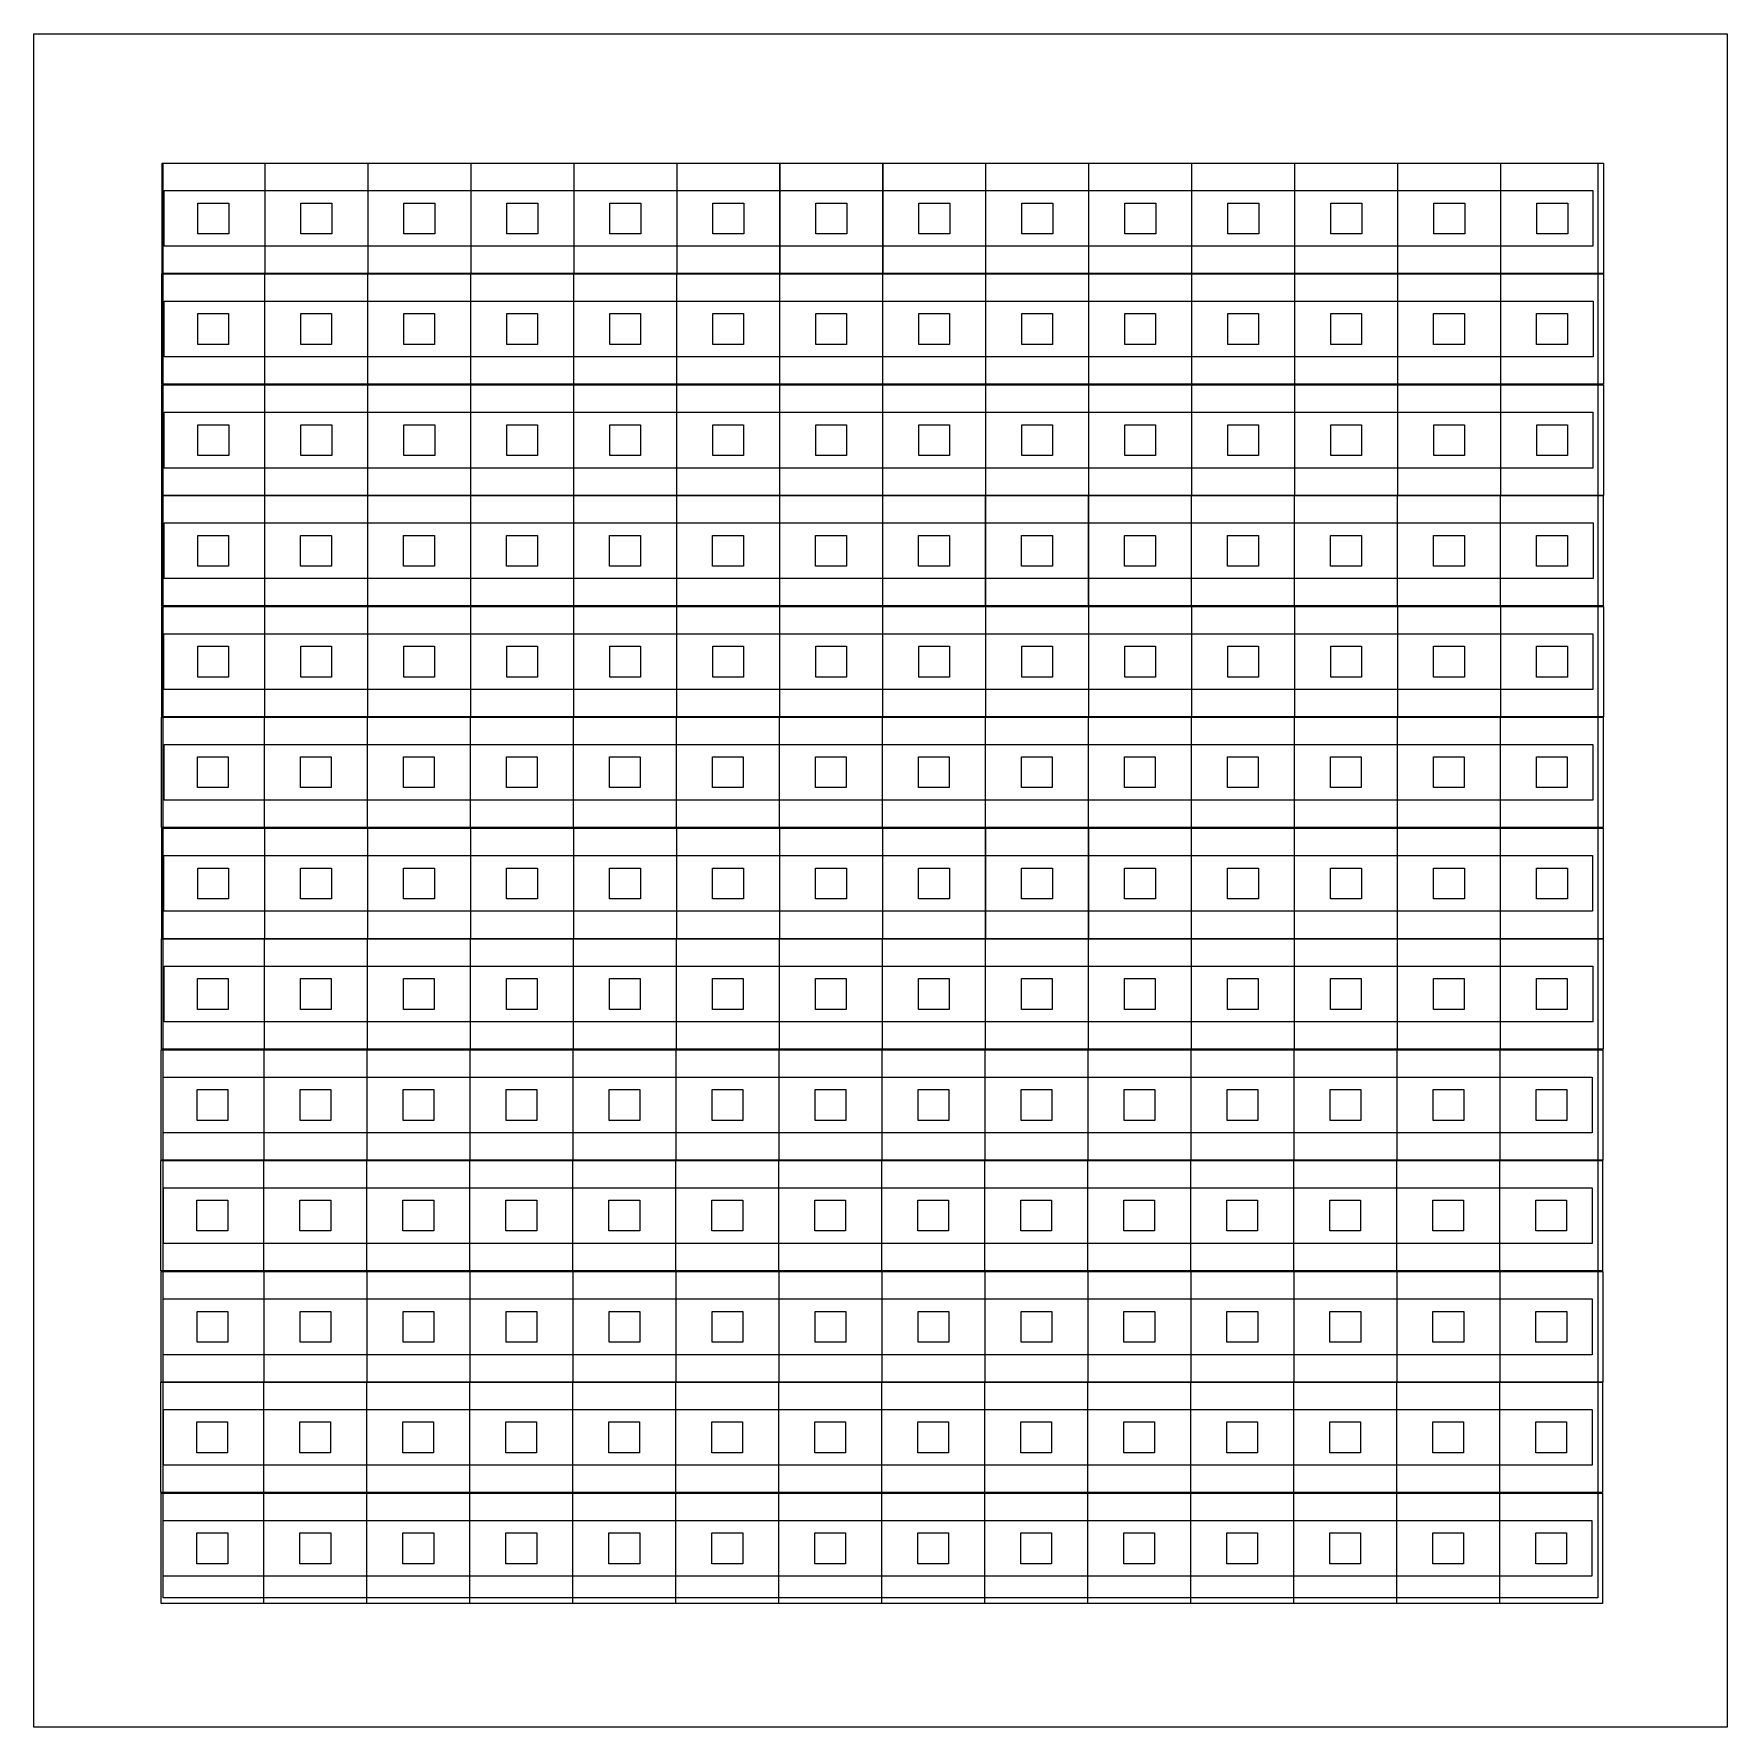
# Model space of a CAD drawing. Extents: x 0 to 275, y 0 to 275.
import ezdxf

# ---------------------------------------------------------------- set-up
doc = ezdxf.new("R2010")
doc.units = 0
doc.layers.add('Layer_1', color=7, linetype='CONTINUOUS')

msp = doc.modelspace()

# ---------------------------------------------------------------- linework, layer by layer
at = {"layer": 'Layer_1', "color": 7}
for p, q in [((0.141111, 275.14111), (275.141103, 275.14111)), ((0.141111, 0.141112), (0.141111, 275.14111)), ((275.141103, 275.14111), (275.141103, 0.141112)), ((20.961173, 254.141118), (37.631172, 254.141118)), ((20.961173, 236.201118), (20.961173, 254.141118)), ((21.141104, 254.141118), (254.141111, 254.141118)), ((21.141104, 21.14111), (21.141104, 254.141118)), ((37.631172, 254.141118), (37.631172, 236.201118)), ((37.687837, 254.141118), (54.357837, 254.141118)), ((37.687837, 236.201118), (37.687837, 254.141118)), ((54.357837, 254.141118), (54.357837, 236.201118)), ((54.414505, 254.141118), (71.084505, 254.141118)), ((54.414505, 236.201118), (54.414505, 254.141118)), ((71.084505, 254.141118), (71.084505, 236.201118)), ((71.141175, 254.141118), (87.811175, 254.141118)), ((71.141175, 236.201118), (71.141175, 254.141118)), ((87.811175, 254.141118), (87.811175, 236.201118)), ((87.867848, 254.141118), (104.537849, 254.141118)), ((87.867848, 236.201118), (87.867848, 254.141118)), ((104.537849, 254.141118), (104.537849, 236.201118)), ((104.59451, 254.141118), (121.264511, 254.141118)), ((104.59451, 236.201118), (104.59451, 254.141118)), ((121.264511, 254.141118), (121.264511, 236.201118)), ((121.321172, 254.141118), (137.991173, 254.141118)), ((121.321172, 236.201118), (121.321172, 254.141118)), ((137.991173, 254.141118), (137.991173, 236.201118)), ((138.047854, 254.141118), (154.717852, 254.141118)), ((138.047854, 236.201118), (138.047854, 254.141118)), ((154.717852, 254.141118), (154.717852, 236.201118)), ((154.774516, 254.141118), (171.444514, 254.141118)), ((154.774516, 236.201118), (154.774516, 254.141118)), ((171.444514, 254.141118), (171.444514, 236.201118)), ((171.501178, 254.141118), (188.171176, 254.141118)), ((171.501178, 236.201118), (171.501178, 254.141118)), ((188.171176, 254.141118), (188.171176, 236.201118)), ((188.227857, 254.141118), (204.897857, 254.141118)), ((188.227857, 236.201118), (188.227857, 254.141118)), ((204.897857, 254.141118), (204.897857, 236.201118)), ((204.954519, 254.141118), (221.624519, 254.141118)), ((204.954519, 236.201118), (204.954519, 254.141118)), ((221.624519, 254.141118), (221.624519, 236.201118)), ((221.681181, 254.141118), (238.351181, 254.141118)), ((221.681181, 236.201118), (221.681181, 254.141118)), ((238.351181, 254.141118), (238.351181, 236.201118)), ((238.407843, 254.141118), (255.077843, 254.141118)), ((238.407843, 236.201118), (238.407843, 254.141118)), ((254.141111, 254.141118), (254.141111, 21.14111)), ((255.077843, 254.141118), (255.077843, 236.201118)), ((21.294766, 249.696414), (253.345374, 249.696414)), ((21.294766, 240.645822), (21.294766, 249.696414)), ((26.796172, 247.671117), (31.796172, 247.671117)), ((26.796172, 242.671116), (26.796172, 247.671117)), ((31.796172, 247.671117), (31.796172, 242.671116)), ((43.522838, 247.671117), (48.522839, 247.671117)), ((43.522838, 242.671116), (43.522838, 247.671117)), ((48.522839, 247.671117), (48.522839, 242.671116)), ((60.249506, 247.671117), (65.249504, 247.671117)), ((60.249506, 242.671116), (60.249506, 247.671117)), ((65.249504, 247.671117), (65.249504, 242.671116)), ((76.97617, 247.671117), (81.976172, 247.671117)), ((76.97617, 242.671116), (76.97617, 247.671117)), ((81.976172, 247.671117), (81.976172, 242.671116)), ((93.702841, 247.671117), (98.702842, 247.671117)), ((93.702841, 242.671116), (93.702841, 247.671117)), ((98.702842, 247.671117), (98.702842, 242.671116)), ((110.429514, 247.671117), (115.429513, 247.671117)), ((110.429514, 242.671116), (110.429514, 247.671117)), ((115.429513, 247.671117), (115.429513, 242.671116)), ((127.156176, 247.671117), (132.156175, 247.671117)), ((127.156176, 242.671116), (127.156176, 247.671117)), ((132.156175, 247.671117), (132.156175, 242.671116)), ((143.882847, 247.671117), (148.882845, 247.671117)), ((143.882847, 242.671116), (143.882847, 247.671117)), ((148.882845, 247.671117), (148.882845, 242.671116)), ((160.609509, 247.671117), (165.609507, 247.671117)), ((160.609509, 242.671116), (160.609509, 247.671117)), ((165.609507, 247.671117), (165.609507, 242.671116)), ((177.336171, 247.671117), (182.336169, 247.671117)), ((177.336171, 242.671116), (177.336171, 247.671117)), ((182.336169, 247.671117), (182.336169, 242.671116)), ((194.06285, 247.671117), (199.062848, 247.671117)), ((194.06285, 242.671116), (194.06285, 247.671117)), ((199.062848, 247.671117), (199.062848, 242.671116)), ((210.789512, 247.671117), (215.78951, 247.671117)), ((210.789512, 242.671116), (210.789512, 247.671117)), ((215.78951, 247.671117), (215.78951, 242.671116)), ((227.51619, 247.671117), (232.516189, 247.671117)), ((227.51619, 242.671116), (227.51619, 247.671117)), ((232.516189, 247.671117), (232.516189, 242.671116)), ((244.242852, 247.671117), (249.242851, 247.671117)), ((244.242852, 242.671116), (244.242852, 247.671117)), ((249.242851, 247.671117), (249.242851, 242.671116)), ((253.345374, 249.696414), (253.345374, 240.645822)), ((31.796172, 242.671116), (26.796172, 242.671116)), ((48.522839, 242.671116), (43.522838, 242.671116)), ((65.249504, 242.671116), (60.249506, 242.671116)), ((81.976172, 242.671116), (76.97617, 242.671116)), ((98.702842, 242.671116), (93.702841, 242.671116)), ((115.429513, 242.671116), (110.429514, 242.671116)), ((132.156175, 242.671116), (127.156176, 242.671116)), ((148.882845, 242.671116), (143.882847, 242.671116)), ((165.609507, 242.671116), (160.609509, 242.671116)), ((182.336169, 242.671116), (177.336171, 242.671116)), ((199.062848, 242.671116), (194.06285, 242.671116)), ((215.78951, 242.671116), (210.789512, 242.671116)), ((232.516189, 242.671116), (227.51619, 242.671116)), ((249.242851, 242.671116), (244.242852, 242.671116)), ((253.345374, 240.645822), (21.294766, 240.645822)), ((20.924009, 236.18474), (37.594009, 236.18474)), ((20.924009, 218.24474), (20.924009, 236.18474)), ((37.631172, 236.201118), (20.961173, 236.201118)), ((37.594009, 236.18474), (37.594009, 218.24474)), ((37.650674, 236.18474), (54.320674, 236.18474)), ((37.650674, 218.24474), (37.650674, 236.18474)), ((54.357837, 236.201118), (37.687837, 236.201118)), ((54.320674, 236.18474), (54.320674, 218.24474)), ((54.377339, 236.18474), (71.047339, 236.18474)), ((54.377339, 218.24474), (54.377339, 236.18474)), ((71.084505, 236.201118), (54.414505, 236.201118)), ((71.047339, 236.18474), (71.047339, 218.24474)), ((71.104006, 236.18474), (87.774007, 236.18474)), ((71.104006, 218.24474), (71.104006, 236.18474)), ((87.811175, 236.201118), (71.141175, 236.201118)), ((87.774007, 236.18474), (87.774007, 218.24474)), ((87.830677, 236.18474), (104.500677, 236.18474)), ((87.830677, 218.24474), (87.830677, 236.18474)), ((104.537849, 236.201118), (87.867848, 236.201118)), ((104.500677, 236.18474), (104.500677, 218.24474)), ((104.557347, 236.18474), (121.227348, 236.18474)), ((104.557347, 218.24474), (104.557347, 236.18474)), ((121.264511, 236.201118), (104.59451, 236.201118)), ((121.227348, 236.18474), (121.227348, 218.24474)), ((121.284009, 236.18474), (137.95401, 236.18474)), ((121.284009, 218.24474), (121.284009, 236.18474)), ((137.991173, 236.201118), (121.321172, 236.201118)), ((137.95401, 236.18474), (137.95401, 218.24474)), ((138.01068, 236.18474), (154.68068, 236.18474)), ((138.01068, 218.24474), (138.01068, 236.18474)), ((154.717852, 236.201118), (138.047854, 236.201118)), ((154.68068, 236.18474), (154.68068, 218.24474)), ((154.737342, 236.18474), (171.407342, 236.18474)), ((154.737342, 218.24474), (154.737342, 236.18474)), ((171.444514, 236.201118), (154.774516, 236.201118)), ((171.407342, 236.18474), (171.407342, 218.24474)), ((171.464004, 236.18474), (188.134004, 236.18474)), ((171.464004, 218.24474), (171.464004, 236.18474)), ((188.171176, 236.201118), (171.501178, 236.201118)), ((188.134004, 236.18474), (188.134004, 218.24474)), ((188.190683, 236.18474), (204.860683, 236.18474)), ((188.190683, 218.24474), (188.190683, 236.18474)), ((204.897857, 236.201118), (188.227857, 236.201118)), ((204.860683, 236.18474), (204.860683, 218.24474)), ((204.917345, 236.18474), (221.587345, 236.18474)), ((204.917345, 218.24474), (204.917345, 236.18474)), ((221.624519, 236.201118), (204.954519, 236.201118)), ((221.587345, 236.18474), (221.587345, 218.24474)), ((221.644024, 236.18474), (238.314024, 236.18474)), ((221.644024, 218.24474), (221.644024, 236.18474)), ((238.351181, 236.201118), (221.681181, 236.201118)), ((238.314024, 236.18474), (238.314024, 218.24474)), ((238.370686, 236.18474), (255.040686, 236.18474)), ((238.370686, 218.24474), (238.370686, 236.18474)), ((255.077843, 236.201118), (238.407843, 236.201118)), ((255.040686, 236.18474), (255.040686, 218.24474)), ((21.328875, 231.740048), (253.379484, 231.740048)), ((21.328875, 222.689452), (21.328875, 231.740048)), ((253.379484, 231.740048), (253.379484, 222.689452)), ((26.759008, 229.71474), (31.759009, 229.71474)), ((26.759008, 224.714741), (26.759008, 229.71474)), ((31.759009, 229.71474), (31.759009, 224.714741)), ((43.485675, 229.71474), (48.485673, 229.71474)), ((43.485675, 224.714741), (43.485675, 229.71474)), ((48.485673, 229.71474), (48.485673, 224.714741)), ((60.21234, 229.71474), (65.212341, 229.71474)), ((60.21234, 224.714741), (60.21234, 229.71474)), ((65.212341, 229.71474), (65.212341, 224.714741)), ((76.939007, 229.71474), (81.939009, 229.71474)), ((76.939007, 224.714741), (76.939007, 229.71474)), ((81.939009, 229.71474), (81.939009, 224.714741)), ((93.665678, 229.71474), (98.665679, 229.71474)), ((93.665678, 224.714741), (93.665678, 229.71474)), ((98.665679, 229.71474), (98.665679, 224.714741)), ((110.392348, 229.71474), (115.39235, 229.71474)), ((110.392348, 224.714741), (110.392348, 229.71474)), ((115.39235, 229.71474), (115.39235, 224.714741)), ((127.11901, 229.71474), (132.119012, 229.71474)), ((127.11901, 224.714741), (127.11901, 229.71474)), ((132.119012, 229.71474), (132.119012, 224.714741)), ((143.845681, 229.71474), (148.845682, 229.71474)), ((143.845681, 224.714741), (143.845681, 229.71474)), ((148.845682, 229.71474), (148.845682, 224.714741)), ((160.572351, 229.71474), (165.572353, 229.71474)), ((160.572351, 224.714741), (160.572351, 229.71474)), ((165.572353, 229.71474), (165.572353, 224.714741)), ((177.298996, 229.71474), (182.298998, 229.71474)), ((177.298996, 224.714741), (177.298996, 229.71474)), ((182.298998, 229.71474), (182.298998, 224.714741)), ((194.025675, 229.71474), (199.025677, 229.71474)), ((194.025675, 224.714741), (194.025675, 229.71474)), ((199.025677, 229.71474), (199.025677, 224.714741)), ((210.752337, 229.71474), (215.752339, 229.71474)), ((210.752337, 224.714741), (210.752337, 229.71474)), ((215.752339, 229.71474), (215.752339, 224.714741)), ((227.479019, 229.71474), (232.479017, 229.71474)), ((227.479019, 224.714741), (227.479019, 229.71474)), ((232.479017, 229.71474), (232.479017, 224.714741)), ((244.205681, 229.71474), (249.205679, 229.71474)), ((244.205681, 224.714741), (244.205681, 229.71474)), ((249.205679, 229.71474), (249.205679, 224.714741)), ((31.759009, 224.714741), (26.759008, 224.714741)), ((48.485673, 224.714741), (43.485675, 224.714741)), ((65.212341, 224.714741), (60.21234, 224.714741)), ((81.939009, 224.714741), (76.939007, 224.714741)), ((98.665679, 224.714741), (93.665678, 224.714741)), ((115.39235, 224.714741), (110.392348, 224.714741)), ((132.119012, 224.714741), (127.11901, 224.714741)), ((148.845682, 224.714741), (143.845681, 224.714741)), ((165.572353, 224.714741), (160.572351, 224.714741)), ((182.298998, 224.714741), (177.298996, 224.714741)), ((199.025677, 224.714741), (194.025675, 224.714741)), ((215.752339, 224.714741), (210.752337, 224.714741)), ((232.479017, 224.714741), (227.479019, 224.714741)), ((249.205679, 224.714741), (244.205681, 224.714741)), ((253.379484, 222.689452), (21.328875, 222.689452)), ((37.594009, 218.24474), (20.924009, 218.24474)), ((20.946753, 218.124375), (37.616754, 218.124375)), ((20.946753, 200.184375), (20.946753, 218.124375)), ((37.616754, 218.124375), (37.616754, 200.184375)), ((54.320674, 218.24474), (37.650674, 218.24474)), ((37.673418, 218.124375), (54.343419, 218.124375)), ((37.673418, 200.184375), (37.673418, 218.124375)), ((54.343419, 218.124375), (54.343419, 200.184375)), ((71.047339, 218.24474), (54.377339, 218.24474)), ((54.400086, 218.124375), (71.070086, 218.124375)), ((54.400086, 200.184375), (54.400086, 218.124375)), ((71.070086, 218.124375), (71.070086, 200.184375)), ((87.774007, 218.24474), (71.104006, 218.24474)), ((71.126754, 218.124375), (87.796751, 218.124375)), ((71.126754, 200.184375), (71.126754, 218.124375)), ((87.796751, 218.124375), (87.796751, 200.184375)), ((104.500677, 218.24474), (87.830677, 218.24474)), ((87.853424, 218.124375), (104.523424, 218.124375)), ((87.853424, 200.184375), (87.853424, 218.124375)), ((104.523424, 218.124375), (104.523424, 200.184375)), ((121.227348, 218.24474), (104.557347, 218.24474)), ((104.580095, 218.124375), (121.250095, 218.124375)), ((104.580095, 200.184375), (104.580095, 218.124375)), ((121.250095, 218.124375), (121.250095, 200.184375)), ((137.95401, 218.24474), (121.284009, 218.24474)), ((121.306757, 218.124375), (137.976757, 218.124375)), ((121.306757, 200.184375), (121.306757, 218.124375)), ((137.976757, 218.124375), (137.976757, 200.184375)), ((154.68068, 218.24474), (138.01068, 218.24474)), ((138.033427, 218.124375), (154.703427, 218.124375)), ((138.033427, 200.184375), (138.033427, 218.124375)), ((154.703427, 218.124375), (154.703427, 200.184375)), ((171.407342, 218.24474), (154.737342, 218.24474)), ((154.760097, 218.124375), (171.430098, 218.124375)), ((154.760097, 200.184375), (154.760097, 218.124375)), ((171.430098, 218.124375), (171.430098, 200.184375)), ((188.134004, 218.24474), (171.464004, 218.24474)), ((171.486743, 218.124375), (188.156743, 218.124375)), ((171.486743, 200.184375), (171.486743, 218.124375)), ((188.156743, 218.124375), (188.156743, 200.184375)), ((204.860683, 218.24474), (188.190683, 218.24474)), ((188.213421, 218.124375), (204.883422, 218.124375)), ((188.213421, 200.184375), (188.213421, 218.124375)), ((204.883422, 218.124375), (204.883422, 200.184375)), ((221.587345, 218.24474), (204.917345, 218.24474)), ((204.940083, 218.124375), (221.610084, 218.124375)), ((204.940083, 200.184375), (204.940083, 218.124375)), ((221.610084, 218.124375), (221.610084, 200.184375)), ((238.314024, 218.24474), (221.644024, 218.24474)), ((221.666762, 218.124375), (238.336763, 218.124375)), ((221.666762, 200.184375), (221.666762, 218.124375)), ((238.336763, 218.124375), (238.336763, 200.184375)), ((255.040686, 218.24474), (238.370686, 218.24474)), ((238.393424, 218.124375), (255.063425, 218.124375)), ((238.393424, 200.184375), (238.393424, 218.124375)), ((255.063425, 218.124375), (255.063425, 200.184375)), ((21.280348, 213.679694), (253.330956, 213.679694)), ((21.280348, 204.629098), (21.280348, 213.679694)), ((253.330956, 213.679694), (253.330956, 204.629098)), ((26.781752, 211.654374), (31.781753, 211.654374)), ((26.781752, 206.654373), (26.781752, 211.654374)), ((31.781753, 211.654374), (31.781753, 206.654373)), ((43.508416, 211.654374), (48.508418, 211.654374)), ((43.508416, 206.654373), (43.508416, 211.654374)), ((48.508418, 211.654374), (48.508418, 206.654373)), ((60.235084, 211.654374), (65.235082, 211.654374)), ((60.235084, 206.654373), (60.235084, 211.654374)), ((65.235082, 211.654374), (65.235082, 206.654373)), ((76.961754, 211.654374), (81.961753, 211.654374)), ((76.961754, 206.654373), (76.961754, 211.654374)), ((81.961753, 211.654374), (81.961753, 206.654373)), ((93.688425, 211.654374), (98.688423, 211.654374)), ((93.688425, 206.654373), (93.688425, 211.654374)), ((98.688423, 211.654374), (98.688423, 206.654373)), ((110.415087, 211.654374), (115.415085, 211.654374)), ((110.415087, 206.654373), (110.415087, 211.654374)), ((115.415085, 211.654374), (115.415085, 206.654373)), ((127.141757, 211.654374), (132.141756, 211.654374)), ((127.141757, 206.654373), (127.141757, 211.654374)), ((132.141756, 211.654374), (132.141756, 206.654373)), ((143.868428, 211.654374), (148.868429, 211.654374)), ((143.868428, 206.654373), (143.868428, 211.654374)), ((148.868429, 211.654374), (148.868429, 206.654373)), ((160.59509, 211.654374), (165.595091, 211.654374)), ((160.59509, 206.654373), (160.59509, 211.654374)), ((165.595091, 211.654374), (165.595091, 206.654373)), ((177.321752, 211.654374), (182.321753, 211.654374)), ((177.321752, 206.654373), (177.321752, 211.654374)), ((182.321753, 211.654374), (182.321753, 206.654373)), ((194.048431, 211.654374), (199.048432, 211.654374)), ((194.048431, 206.654373), (194.048431, 211.654374)), ((199.048432, 211.654374), (199.048432, 206.654373)), ((210.775093, 211.654374), (215.775094, 211.654374)), ((210.775093, 206.654373), (210.775093, 211.654374)), ((215.775094, 211.654374), (215.775094, 206.654373)), ((227.501755, 211.654374), (232.501756, 211.654374)), ((227.501755, 206.654373), (227.501755, 211.654374)), ((232.501756, 211.654374), (232.501756, 206.654373)), ((244.228417, 211.654374), (249.228418, 211.654374)), ((244.228417, 206.654373), (244.228417, 211.654374)), ((249.228418, 211.654374), (249.228418, 206.654373)), ((31.781753, 206.654373), (26.781752, 206.654373)), ((48.508418, 206.654373), (43.508416, 206.654373)), ((65.235082, 206.654373), (60.235084, 206.654373)), ((81.961753, 206.654373), (76.961754, 206.654373)), ((98.688423, 206.654373), (93.688425, 206.654373)), ((115.415085, 206.654373), (110.415087, 206.654373)), ((132.141756, 206.654373), (127.141757, 206.654373)), ((148.868429, 206.654373), (143.868428, 206.654373)), ((165.595091, 206.654373), (160.59509, 206.654373)), ((182.321753, 206.654373), (177.321752, 206.654373)), ((199.048432, 206.654373), (194.048431, 206.654373)), ((215.775094, 206.654373), (210.775093, 206.654373)), ((232.501756, 206.654373), (227.501755, 206.654373)), ((249.228418, 206.654373), (244.228417, 206.654373)), ((253.330956, 204.629098), (21.280348, 204.629098)), ((20.909587, 200.168003), (37.579588, 200.168003)), ((20.909587, 182.228003), (20.909587, 200.168003)), ((37.616754, 200.184375), (20.946753, 200.184375)), ((37.579588, 200.168003), (37.579588, 182.228003)), ((37.636252, 200.168003), (54.306253, 200.168003)), ((37.636252, 182.228003), (37.636252, 200.168003)), ((54.343419, 200.184375), (37.673418, 200.184375)), ((54.306253, 200.168003), (54.306253, 182.228003)), ((54.362917, 200.168003), (71.032918, 200.168003)), ((54.362917, 182.228003), (54.362917, 200.168003)), ((71.070086, 200.184375), (54.400086, 200.184375)), ((71.032918, 200.168003), (71.032918, 182.228003)), ((71.089585, 200.168003), (87.759585, 200.168003)), ((71.089585, 182.228003), (71.089585, 200.168003)), ((87.796751, 200.184375), (71.126754, 200.184375)), ((87.759585, 200.168003), (87.759585, 182.228003)), ((87.816258, 200.168003), (104.486258, 200.168003)), ((87.816258, 182.228003), (87.816258, 200.168003)), ((104.523424, 200.184375), (87.853424, 200.184375)), ((104.486258, 200.168003), (104.486258, 182.228003)), ((104.54292, 200.168003), (121.21292, 200.168003)), ((104.54292, 182.228003), (104.54292, 200.168003)), ((121.250095, 200.184375), (104.580095, 200.184375)), ((121.21292, 200.168003), (121.21292, 182.228003)), ((121.269591, 200.168003), (137.939591, 200.168003)), ((121.269591, 182.228003), (121.269591, 200.168003)), ((137.976757, 200.184375), (121.306757, 200.184375)), ((137.939591, 200.168003), (137.939591, 182.228003)), ((137.996261, 200.168003), (154.666261, 200.168003)), ((137.996261, 182.228003), (137.996261, 200.168003)), ((154.703427, 200.184375), (138.033427, 200.184375)), ((154.666261, 200.168003), (154.666261, 182.228003)), ((154.722923, 200.168003), (171.392923, 200.168003)), ((154.722923, 182.228003), (154.722923, 200.168003)), ((171.430098, 200.184375), (154.760097, 200.184375)), ((171.392923, 200.168003), (171.392923, 182.228003)), ((171.449588, 200.168003), (188.119585, 200.168003)), ((171.449588, 182.228003), (171.449588, 200.168003)), ((188.156743, 200.184375), (171.486743, 200.184375)), ((188.119585, 200.168003), (188.119585, 182.228003)), ((188.176267, 200.168003), (204.846267, 200.168003)), ((188.176267, 182.228003), (188.176267, 200.168003)), ((204.883422, 200.184375), (188.213421, 200.184375)), ((204.846267, 200.168003), (204.846267, 182.228003)), ((204.902929, 200.168003), (221.572929, 200.168003)), ((204.902929, 182.228003), (204.902929, 200.168003)), ((221.610084, 200.184375), (204.940083, 200.184375)), ((221.572929, 200.168003), (221.572929, 182.228003)), ((221.629608, 200.168003), (238.299608, 200.168003)), ((221.629608, 182.228003), (221.629608, 200.168003)), ((238.336763, 200.184375), (221.666762, 200.184375)), ((238.299608, 200.168003), (238.299608, 182.228003)), ((238.35627, 200.168003), (255.02627, 200.168003)), ((238.35627, 182.228003), (238.35627, 200.168003)), ((255.063425, 200.184375), (238.393424, 200.184375)), ((255.02627, 200.168003), (255.02627, 182.228003)), ((21.314455, 195.723331), (253.365062, 195.723331)), ((21.314455, 186.672738), (21.314455, 195.723331)), ((253.365062, 195.723331), (253.365062, 186.672738)), ((26.744586, 193.698002), (31.744587, 193.698002)), ((26.744586, 188.698001), (26.744586, 193.698002)), ((31.744587, 193.698002), (31.744587, 188.698001)), ((43.471253, 193.698002), (48.471252, 193.698002)), ((43.471253, 188.698001), (43.471253, 193.698002)), ((48.471252, 193.698002), (48.471252, 188.698001)), ((60.197918, 193.698002), (65.197919, 193.698002)), ((60.197918, 188.698001), (60.197918, 193.698002)), ((65.197919, 193.698002), (65.197919, 188.698001)), ((76.92458, 193.698002), (81.924581, 193.698002)), ((76.92458, 188.698001), (76.92458, 193.698002)), ((81.924581, 193.698002), (81.924581, 188.698001)), ((93.651259, 193.698002), (98.65126, 193.698002)), ((93.651259, 188.698001), (93.651259, 193.698002)), ((98.65126, 193.698002), (98.65126, 188.698001)), ((110.377921, 193.698002), (115.377922, 193.698002)), ((110.377921, 188.698001), (110.377921, 193.698002)), ((115.377922, 193.698002), (115.377922, 188.698001)), ((127.104583, 193.698002), (132.104584, 193.698002)), ((127.104583, 188.698001), (127.104583, 193.698002)), ((132.104584, 193.698002), (132.104584, 188.698001)), ((143.831265, 193.698002), (148.831263, 193.698002)), ((143.831265, 188.698001), (143.831265, 193.698002)), ((148.831263, 193.698002), (148.831263, 188.698001)), ((160.557918, 193.698002), (165.557917, 193.698002)), ((160.557918, 188.698001), (160.557918, 193.698002)), ((165.557917, 193.698002), (165.557917, 188.698001)), ((177.28458, 193.698002), (182.284579, 193.698002)), ((177.28458, 188.698001), (177.28458, 193.698002)), ((182.284579, 193.698002), (182.284579, 188.698001)), ((194.011259, 193.698002), (199.011258, 193.698002)), ((194.011259, 188.698001), (194.011259, 193.698002)), ((199.011258, 193.698002), (199.011258, 188.698001)), ((210.737921, 193.698002), (215.73792, 193.698002)), ((210.737921, 188.698001), (210.737921, 193.698002)), ((215.73792, 193.698002), (215.73792, 188.698001)), ((227.464617, 193.698002), (232.464618, 193.698002)), ((227.464617, 188.698001), (227.464617, 193.698002)), ((232.464618, 193.698002), (232.464618, 188.698001)), ((244.191279, 193.698002), (249.19128, 193.698002)), ((244.191279, 188.698001), (244.191279, 193.698002)), ((249.19128, 193.698002), (249.19128, 188.698001)), ((31.744587, 188.698001), (26.744586, 188.698001)), ((48.471252, 188.698001), (43.471253, 188.698001)), ((65.197919, 188.698001), (60.197918, 188.698001)), ((81.924581, 188.698001), (76.92458, 188.698001)), ((98.65126, 188.698001), (93.651259, 188.698001)), ((115.377922, 188.698001), (110.377921, 188.698001)), ((132.104584, 188.698001), (127.104583, 188.698001)), ((148.831263, 188.698001), (143.831265, 188.698001)), ((165.557917, 188.698001), (160.557918, 188.698001)), ((182.284579, 188.698001), (177.28458, 188.698001)), ((199.011258, 188.698001), (194.011259, 188.698001)), ((215.73792, 188.698001), (210.737921, 188.698001)), ((232.464618, 188.698001), (227.464617, 188.698001)), ((249.19128, 188.698001), (244.191279, 188.698001)), ((253.365062, 186.672738), (21.314455, 186.672738)), ((37.579588, 182.228003), (20.909587, 182.228003)), ((20.924442, 182.146159), (37.594441, 182.146159)), ((20.924442, 164.206158), (20.924442, 182.146159)), ((37.594441, 182.146159), (37.594441, 164.206158)), ((54.306253, 182.228003), (37.636252, 182.228003)), ((37.651109, 182.146159), (54.321109, 182.146159)), ((37.651109, 164.206158), (37.651109, 182.146159)), ((54.321109, 182.146159), (54.321109, 164.206158)), ((71.032918, 182.228003), (54.362917, 182.228003)), ((54.377773, 182.146159), (71.047774, 182.146159)), ((54.377773, 164.206158), (54.377773, 182.146159)), ((71.047774, 182.146159), (71.047774, 164.206158)), ((87.759585, 182.228003), (71.089585, 182.228003)), ((71.104441, 182.146159), (87.774441, 182.146159)), ((71.104441, 164.206158), (71.104441, 182.146159)), ((87.774441, 182.146159), (87.774441, 164.206158)), ((104.486258, 182.228003), (87.816258, 182.228003)), ((87.831117, 182.146159), (104.501115, 182.146159)), ((87.831117, 164.206158), (87.831117, 182.146159)), ((104.501115, 182.146159), (104.501115, 164.206158)), ((121.21292, 182.228003), (104.54292, 182.228003)), ((104.557779, 182.146159), (121.227779, 182.146159)), ((104.557779, 164.206158), (104.557779, 182.146159)), ((121.227779, 182.146159), (121.227779, 164.206158)), ((137.939591, 182.228003), (121.269591, 182.228003)), ((121.28445, 182.146159), (137.95445, 182.146159)), ((121.28445, 164.206158), (121.28445, 182.146159)), ((137.95445, 182.146159), (137.95445, 164.206158)), ((154.666261, 182.228003), (137.996261, 182.228003)), ((138.01112, 182.146159), (154.68112, 182.146159)), ((138.01112, 164.206158), (138.01112, 182.146159)), ((154.68112, 182.146159), (154.68112, 164.206158)), ((171.392923, 182.228003), (154.722923, 182.228003)), ((154.737774, 182.146159), (171.407774, 182.146159)), ((154.737774, 164.206158), (154.737774, 182.146159)), ((171.407774, 182.146159), (171.407774, 164.206158)), ((188.119585, 182.228003), (171.449588, 182.228003)), ((171.464436, 182.146159), (188.134436, 182.146159)), ((171.464436, 164.206158), (171.464436, 182.146159)), ((188.134436, 182.146159), (188.134436, 164.206158)), ((204.846267, 182.228003), (188.176267, 182.228003)), ((188.191115, 182.146159), (204.861115, 182.146159)), ((188.191115, 164.206158), (188.191115, 182.146159)), ((204.861115, 182.146159), (204.861115, 164.206158)), ((221.572929, 182.228003), (204.902929, 182.228003)), ((204.917777, 182.146159), (221.587777, 182.146159)), ((204.917777, 164.206158), (204.917777, 182.146159)), ((221.587777, 182.146159), (221.587777, 164.206158)), ((238.299608, 182.228003), (221.629608, 182.228003)), ((221.644456, 182.146159), (238.314456, 182.146159)), ((221.644456, 164.206158), (221.644456, 182.146159)), ((238.314456, 182.146159), (238.314456, 164.206158)), ((255.02627, 182.228003), (238.35627, 182.228003)), ((238.371118, 182.146159), (255.041118, 182.146159)), ((238.371118, 164.206158), (238.371118, 182.146159)), ((255.041118, 182.146159), (255.041118, 164.206158)), ((21.258037, 177.701407), (253.308646, 177.701407)), ((21.258037, 168.650814), (21.258037, 177.701407)), ((253.308646, 177.701407), (253.308646, 168.650814)), ((26.759441, 175.676158), (31.75944, 175.676158)), ((26.759441, 170.676156), (26.759441, 175.676158)), ((31.75944, 175.676158), (31.75944, 170.676156)), ((43.486107, 175.676158), (48.486105, 175.676158)), ((43.486107, 170.676156), (43.486107, 175.676158)), ((48.486105, 175.676158), (48.486105, 170.676156)), ((60.212772, 175.676158), (65.212773, 175.676158)), ((60.212772, 170.676156), (60.212772, 175.676158)), ((65.212773, 175.676158), (65.212773, 170.676156)), ((76.939439, 175.676158), (81.939438, 175.676158)), ((76.939439, 170.676156), (76.939439, 175.676158)), ((81.939438, 175.676158), (81.939438, 170.676156)), ((93.666118, 175.676158), (98.666117, 175.676158)), ((93.666118, 170.676156), (93.666118, 175.676158)), ((98.666117, 175.676158), (98.666117, 170.676156)), ((110.39278, 175.676158), (115.392779, 175.676158)), ((110.39278, 170.676156), (110.39278, 175.676158)), ((115.392779, 175.676158), (115.392779, 170.676156)), ((127.119442, 175.676158), (132.119441, 175.676158)), ((127.119442, 170.676156), (127.119442, 175.676158)), ((132.119441, 175.676158), (132.119441, 170.676156)), ((143.846121, 175.676158), (148.846119, 175.676158)), ((143.846121, 170.676156), (143.846121, 175.676158)), ((148.846119, 175.676158), (148.846119, 170.676156)), ((160.572783, 175.676158), (165.572781, 175.676158)), ((160.572783, 170.676156), (160.572783, 175.676158)), ((165.572781, 175.676158), (165.572781, 170.676156)), ((177.299445, 175.676158), (182.299443, 175.676158)), ((177.299445, 170.676156), (177.299445, 175.676158)), ((182.299443, 175.676158), (182.299443, 170.676156)), ((194.026124, 175.676158), (199.026125, 175.676158)), ((194.026124, 170.676156), (194.026124, 175.676158)), ((199.026125, 175.676158), (199.026125, 170.676156)), ((210.752786, 175.676158), (215.752787, 175.676158)), ((210.752786, 170.676156), (210.752786, 175.676158)), ((215.752787, 175.676158), (215.752787, 170.676156)), ((227.479448, 175.676158), (232.479449, 175.676158)), ((227.479448, 170.676156), (227.479448, 175.676158)), ((232.479449, 175.676158), (232.479449, 170.676156)), ((244.20611, 175.676158), (249.206111, 175.676158)), ((244.20611, 170.676156), (244.20611, 175.676158)), ((249.206111, 175.676158), (249.206111, 170.676156)), ((31.75944, 170.676156), (26.759441, 170.676156)), ((48.486105, 170.676156), (43.486107, 170.676156)), ((65.212773, 170.676156), (60.212772, 170.676156)), ((81.939438, 170.676156), (76.939439, 170.676156)), ((98.666117, 170.676156), (93.666118, 170.676156)), ((115.392779, 170.676156), (110.39278, 170.676156)), ((132.119441, 170.676156), (127.119442, 170.676156)), ((148.846119, 170.676156), (143.846121, 170.676156)), ((165.572781, 170.676156), (160.572783, 170.676156)), ((182.299443, 170.676156), (177.299445, 170.676156)), ((199.026125, 170.676156), (194.026124, 170.676156)), ((215.752787, 170.676156), (210.752786, 170.676156)), ((232.479449, 170.676156), (227.479448, 170.676156)), ((249.206111, 170.676156), (244.20611, 170.676156)), ((253.308646, 168.650814), (21.258037, 168.650814)), ((20.887278, 164.189778), (37.557278, 164.189778)), ((20.887278, 146.249778), (20.887278, 164.189778)), ((37.594441, 164.206158), (20.924442, 164.206158)), ((37.557278, 164.189778), (37.557278, 146.249778)), ((37.613946, 164.189778), (54.283943, 164.189778)), ((37.613946, 146.249778), (37.613946, 164.189778)), ((54.321109, 164.206158), (37.651109, 164.206158)), ((54.283943, 164.189778), (54.283943, 146.249778)), ((54.340608, 164.189778), (71.010605, 164.189778)), ((54.340608, 146.249778), (54.340608, 164.189778)), ((71.047774, 164.206158), (54.377773, 164.206158)), ((71.010605, 164.189778), (71.010605, 146.249778)), ((71.067278, 164.189778), (87.737278, 164.189778)), ((71.067278, 146.249778), (71.067278, 164.189778)), ((87.774441, 164.206158), (71.104441, 164.206158)), ((87.737278, 164.189778), (87.737278, 146.249778)), ((87.793951, 164.189778), (104.463952, 164.189778)), ((87.793951, 146.249778), (87.793951, 164.189778)), ((104.501115, 164.206158), (87.831117, 164.206158)), ((104.463952, 164.189778), (104.463952, 146.249778)), ((104.520613, 164.189778), (121.190614, 164.189778)), ((104.520613, 146.249778), (104.520613, 164.189778)), ((121.227779, 164.206158), (104.557779, 164.206158)), ((121.190614, 164.189778), (121.190614, 146.249778)), ((121.247275, 164.189778), (137.917276, 164.189778)), ((121.247275, 146.249778), (121.247275, 164.189778)), ((137.95445, 164.206158), (121.28445, 164.206158)), ((137.917276, 164.189778), (137.917276, 146.249778)), ((137.973954, 164.189778), (154.643955, 164.189778)), ((137.973954, 146.249778), (137.973954, 164.189778)), ((154.68112, 164.206158), (138.01112, 164.206158)), ((154.643955, 164.189778), (154.643955, 146.249778)), ((154.700616, 164.189778), (171.370617, 164.189778)), ((154.700616, 146.249778), (154.700616, 164.189778)), ((171.407774, 164.206158), (154.737774, 164.206158)), ((171.370617, 164.189778), (171.370617, 146.249778)), ((171.427278, 164.189778), (188.097279, 164.189778)), ((171.427278, 146.249778), (171.427278, 164.189778)), ((188.134436, 164.206158), (171.464436, 164.206158)), ((188.097279, 164.189778), (188.097279, 146.249778)), ((188.15396, 164.189778), (204.823957, 164.189778)), ((188.15396, 146.249778), (188.15396, 164.189778)), ((204.861115, 164.206158), (188.191115, 164.206158)), ((204.823957, 164.189778), (204.823957, 146.249778)), ((204.880622, 164.189778), (221.550619, 164.189778)), ((204.880622, 146.249778), (204.880622, 164.189778)), ((221.587777, 164.206158), (204.917777, 164.206158)), ((221.550619, 164.189778), (221.550619, 146.249778)), ((221.607301, 164.189778), (238.277301, 164.189778)), ((221.607301, 146.249778), (221.607301, 164.189778)), ((238.314456, 164.206158), (221.644456, 164.206158)), ((238.277301, 164.189778), (238.277301, 146.249778)), ((238.333963, 164.189778), (255.003963, 164.189778)), ((238.333963, 146.249778), (238.333963, 164.189778)), ((255.041118, 164.206158), (238.371118, 164.206158)), ((255.003963, 164.189778), (255.003963, 146.249778)), ((21.292144, 159.745035), (253.342752, 159.745035)), ((21.292144, 150.694442), (21.292144, 159.745035)), ((253.342752, 159.745035), (253.342752, 150.694442)), ((26.722277, 157.719777), (31.722277, 157.719777)), ((26.722277, 152.719776), (26.722277, 157.719777)), ((31.722277, 157.719777), (31.722277, 152.719776)), ((43.448941, 157.719777), (48.448942, 157.719777)), ((43.448941, 152.719776), (43.448941, 157.719777)), ((48.448942, 157.719777), (48.448942, 152.719776)), ((60.175608, 157.719777), (65.175607, 157.719777)), ((60.175608, 152.719776), (60.175608, 157.719777)), ((65.175607, 157.719777), (65.175607, 152.719776)), ((76.902273, 157.719777), (81.902275, 157.719777)), ((76.902273, 152.719776), (76.902273, 157.719777)), ((81.902275, 157.719777), (81.902275, 152.719776)), ((93.628944, 157.719777), (98.628945, 157.719777)), ((93.628944, 152.719776), (93.628944, 157.719777)), ((98.628945, 157.719777), (98.628945, 152.719776)), ((110.355614, 157.719777), (115.355616, 157.719777)), ((110.355614, 152.719776), (110.355614, 157.719777)), ((115.355616, 157.719777), (115.355616, 152.719776)), ((127.082276, 157.719777), (132.082278, 157.719777)), ((127.082276, 152.719776), (127.082276, 157.719777)), ((132.082278, 157.719777), (132.082278, 152.719776)), ((143.80895, 157.719777), (148.808948, 157.719777)), ((143.80895, 152.719776), (143.80895, 157.719777)), ((148.808948, 157.719777), (148.808948, 152.719776)), ((160.535612, 157.719777), (165.53561, 157.719777)), ((160.535612, 152.719776), (160.535612, 157.719777)), ((165.53561, 157.719777), (165.53561, 152.719776)), ((177.262274, 157.719777), (182.262272, 157.719777)), ((177.262274, 152.719776), (177.262274, 157.719777)), ((182.262272, 157.719777), (182.262272, 152.719776)), ((193.988952, 157.719777), (198.988951, 157.719777)), ((193.988952, 152.719776), (193.988952, 157.719777)), ((198.988951, 157.719777), (198.988951, 152.719776)), ((210.715614, 157.719777), (215.715613, 157.719777)), ((210.715614, 152.719776), (210.715614, 157.719777)), ((215.715613, 157.719777), (215.715613, 152.719776)), ((227.442293, 157.719777), (232.442292, 157.719777)), ((227.442293, 152.719776), (227.442293, 157.719777)), ((232.442292, 157.719777), (232.442292, 152.719776)), ((244.168955, 157.719777), (249.168954, 157.719777)), ((244.168955, 152.719776), (244.168955, 157.719777)), ((249.168954, 157.719777), (249.168954, 152.719776)), ((31.722277, 152.719776), (26.722277, 152.719776)), ((48.448942, 152.719776), (43.448941, 152.719776)), ((65.175607, 152.719776), (60.175608, 152.719776)), ((81.902275, 152.719776), (76.902273, 152.719776)), ((98.628945, 152.719776), (93.628944, 152.719776)), ((115.355616, 152.719776), (110.355614, 152.719776)), ((132.082278, 152.719776), (127.082276, 152.719776)), ((148.808948, 152.719776), (143.80895, 152.719776)), ((165.53561, 152.719776), (160.535612, 152.719776)), ((182.262272, 152.719776), (177.262274, 152.719776)), ((198.988951, 152.719776), (193.988952, 152.719776)), ((215.715613, 152.719776), (210.715614, 152.719776)), ((232.442292, 152.719776), (227.442293, 152.719776)), ((249.168954, 152.719776), (244.168955, 152.719776)), ((253.342752, 150.694442), (21.292144, 150.694442)), ((37.557278, 146.249778), (20.887278, 146.249778)), ((20.91002, 146.129416), (37.58002, 146.129416)), ((20.91002, 128.189416), (20.91002, 146.129416)), ((37.58002, 146.129416), (37.58002, 128.189416)), ((54.283943, 146.249778), (37.613946, 146.249778)), ((37.636687, 146.129416), (54.306687, 146.129416)), ((37.636687, 128.189416), (37.636687, 146.129416)), ((54.306687, 146.129416), (54.306687, 128.189416)), ((71.010605, 146.249778), (54.340608, 146.249778)), ((54.363352, 146.129416), (71.033352, 146.129416)), ((54.363352, 128.189416), (54.363352, 146.129416)), ((71.033352, 146.129416), (71.033352, 128.189416)), ((87.737278, 146.249778), (71.067278, 146.249778)), ((71.09002, 146.129416), (87.76002, 146.129416)), ((71.09002, 128.189416), (71.09002, 146.129416)), ((87.76002, 146.129416), (87.76002, 128.189416)), ((104.463952, 146.249778), (87.793951, 146.249778)), ((87.81669, 146.129416), (104.48669, 146.129416)), ((87.81669, 128.189416), (87.81669, 146.129416)), ((104.48669, 146.129416), (104.48669, 128.189416)), ((121.190614, 146.249778), (104.520613, 146.249778)), ((104.54336, 146.129416), (121.213361, 146.129416)), ((104.54336, 128.189416), (104.54336, 146.129416)), ((121.213361, 146.129416), (121.213361, 128.189416)), ((137.917276, 146.249778), (121.247275, 146.249778)), ((121.270022, 146.129416), (137.940023, 146.129416)), ((121.270022, 128.189416), (121.270022, 146.129416)), ((137.940023, 146.129416), (137.940023, 128.189416)), ((154.643955, 146.249778), (137.973954, 146.249778)), ((137.996693, 146.129416), (154.666693, 146.129416)), ((137.996693, 128.189416), (137.996693, 146.129416)), ((154.666693, 146.129416), (154.666693, 128.189416)), ((171.370617, 146.249778), (154.700616, 146.249778)), ((154.723355, 146.129416), (171.393355, 146.129416)), ((154.723355, 128.189416), (154.723355, 146.129416)), ((171.393355, 146.129416), (171.393355, 128.189416)), ((188.097279, 146.249778), (171.427278, 146.249778)), ((171.450017, 146.129416), (188.120017, 146.129416)), ((171.450017, 128.189416), (171.450017, 146.129416)), ((188.120017, 146.129416), (188.120017, 128.189416)), ((204.823957, 146.249778), (188.15396, 146.249778)), ((188.176696, 146.129416), (204.846696, 146.129416)), ((188.176696, 128.189416), (188.176696, 146.129416)), ((204.846696, 146.129416), (204.846696, 128.189416)), ((221.550619, 146.249778), (204.880622, 146.249778)), ((204.903358, 146.129416), (221.573358, 146.129416)), ((204.903358, 128.189416), (204.903358, 146.129416)), ((221.573358, 146.129416), (221.573358, 128.189416)), ((238.277301, 146.249778), (221.607301, 146.249778)), ((221.63002, 146.129416), (238.30002, 146.129416)), ((221.63002, 128.189416), (221.63002, 146.129416)), ((238.30002, 146.129416), (238.30002, 128.189416)), ((255.003963, 146.249778), (238.333963, 146.249778)), ((238.356682, 146.129416), (255.026682, 146.129416)), ((238.356682, 128.189416), (238.356682, 146.129416)), ((255.026682, 146.129416), (255.026682, 128.189416)), ((21.243619, 141.684898), (253.294227, 141.684898)), ((21.243619, 132.634303), (21.243619, 141.684898)), ((253.294227, 141.684898), (253.294227, 132.634303)), ((26.745019, 139.659423), (31.745019, 139.659423)), ((26.745019, 134.659422), (26.745019, 139.659423)), ((31.745019, 139.659423), (31.745019, 134.659422)), ((43.471682, 139.659423), (48.471684, 139.659423)), ((43.471682, 134.659422), (43.471682, 139.659423)), ((48.471684, 139.659423), (48.471684, 134.659422)), ((60.198353, 139.659423), (65.198354, 139.659423)), ((60.198353, 134.659422), (60.198353, 139.659423)), ((65.198354, 139.659423), (65.198354, 134.659422)), ((76.92502, 139.659423), (81.925022, 139.659423)), ((76.92502, 134.659422), (76.92502, 139.659423)), ((81.925022, 139.659423), (81.925022, 134.659422)), ((93.651691, 139.659423), (98.651692, 139.659423)), ((93.651691, 134.659422), (93.651691, 139.659423)), ((98.651692, 139.659423), (98.651692, 134.659422)), ((110.378361, 139.659423), (115.378363, 139.659423)), ((110.378361, 134.659422), (110.378361, 139.659423)), ((115.378363, 139.659423), (115.378363, 134.659422)), ((127.105023, 139.659423), (132.105025, 139.659423)), ((127.105023, 134.659422), (127.105023, 139.659423)), ((132.105025, 139.659423), (132.105025, 134.659422)), ((143.831694, 139.659423), (148.831695, 139.659423)), ((143.831694, 134.659422), (143.831694, 139.659423)), ((148.831695, 139.659423), (148.831695, 134.659422)), ((160.558364, 139.659423), (165.558366, 139.659423)), ((160.558364, 134.659422), (160.558364, 139.659423)), ((165.558366, 139.659423), (165.558366, 134.659422)), ((177.285009, 139.659423), (182.285011, 139.659423)), ((177.285009, 134.659422), (177.285009, 139.659423)), ((182.285011, 139.659423), (182.285011, 134.659422)), ((194.011688, 139.659423), (199.01169, 139.659423)), ((194.011688, 134.659422), (194.011688, 139.659423)), ((199.01169, 139.659423), (199.01169, 134.659422)), ((210.73835, 139.659423), (215.738352, 139.659423)), ((210.73835, 134.659422), (210.73835, 139.659423)), ((215.738352, 139.659423), (215.738352, 134.659422)), ((227.465029, 139.659423), (232.465031, 139.659423)), ((227.465029, 134.659422), (227.465029, 139.659423)), ((232.465031, 139.659423), (232.465031, 134.659422)), ((244.191691, 139.659423), (249.191693, 139.659423)), ((244.191691, 134.659422), (244.191691, 139.659423)), ((249.191693, 139.659423), (249.191693, 134.659422)), ((253.294227, 132.634303), (21.243619, 132.634303)), ((31.745019, 134.659422), (26.745019, 134.659422)), ((48.471684, 134.659422), (43.471682, 134.659422)), ((65.198354, 134.659422), (60.198353, 134.659422)), ((81.925022, 134.659422), (76.92502, 134.659422)), ((98.651692, 134.659422), (93.651691, 134.659422)), ((115.378363, 134.659422), (110.378361, 134.659422)), ((132.105025, 134.659422), (127.105023, 134.659422)), ((148.831695, 134.659422), (143.831694, 134.659422)), ((165.558366, 134.659422), (160.558364, 134.659422)), ((182.285011, 134.659422), (177.285009, 134.659422)), ((199.01169, 134.659422), (194.011688, 134.659422)), ((215.738352, 134.659422), (210.73835, 134.659422)), ((232.465031, 134.659422), (227.465029, 134.659422)), ((249.191693, 134.659422), (244.191691, 134.659422)), ((20.872854, 128.173044), (37.542854, 128.173044)), ((20.872854, 110.233044), (20.872854, 128.173044)), ((37.58002, 128.189416), (20.91002, 128.189416)), ((37.542854, 128.173044), (37.542854, 110.233044)), ((37.599518, 128.173044), (54.269519, 128.173044)), ((37.599518, 110.233044), (37.599518, 128.173044)), ((54.306687, 128.189416), (37.636687, 128.189416)), ((54.269519, 128.173044), (54.269519, 110.233044)), ((54.326189, 128.173044), (70.996189, 128.173044)), ((54.326189, 110.233044), (54.326189, 128.173044)), ((71.033352, 128.189416), (54.363352, 128.189416)), ((70.996189, 128.173044), (70.996189, 110.233044)), ((71.052854, 128.173044), (87.722854, 128.173044)), ((71.052854, 110.233044), (71.052854, 128.173044)), ((87.76002, 128.189416), (71.09002, 128.189416)), ((87.722854, 128.173044), (87.722854, 110.233044)), ((87.779527, 128.173044), (104.449524, 128.173044)), ((87.779527, 110.233044), (87.779527, 128.173044)), ((104.48669, 128.189416), (87.81669, 128.189416)), ((104.449524, 128.173044), (104.449524, 110.233044)), ((104.506197, 128.173044), (121.176198, 128.173044)), ((104.506197, 110.233044), (104.506197, 128.173044)), ((121.213361, 128.189416), (104.54336, 128.189416)), ((121.176198, 128.173044), (121.176198, 110.233044)), ((121.232859, 128.173044), (137.90286, 128.173044)), ((121.232859, 110.233044), (121.232859, 128.173044)), ((137.940023, 128.189416), (121.270022, 128.189416)), ((137.90286, 128.173044), (137.90286, 110.233044)), ((137.95953, 128.173044), (154.62953, 128.173044)), ((137.95953, 110.233044), (137.95953, 128.173044)), ((154.666693, 128.189416), (137.996693, 128.189416)), ((154.62953, 128.173044), (154.62953, 110.233044)), ((154.6862, 128.173044), (171.356201, 128.173044)), ((154.6862, 110.233044), (154.6862, 128.173044)), ((171.393355, 128.189416), (154.723355, 128.189416)), ((171.356201, 128.173044), (171.356201, 110.233044)), ((171.412845, 128.173044), (188.082846, 128.173044)), ((171.412845, 110.233044), (171.412845, 128.173044)), ((188.120017, 128.189416), (171.450017, 128.189416)), ((188.082846, 128.173044), (188.082846, 110.233044)), ((188.139524, 128.173044), (204.809525, 128.173044)), ((188.139524, 110.233044), (188.139524, 128.173044)), ((204.846696, 128.189416), (188.176696, 128.189416)), ((204.809525, 128.173044), (204.809525, 110.233044)), ((204.866186, 128.173044), (221.536187, 128.173044)), ((204.866186, 110.233044), (204.866186, 128.173044)), ((221.573358, 128.189416), (204.903358, 128.189416)), ((221.536187, 128.173044), (221.536187, 110.233044)), ((221.592882, 128.173044), (238.262882, 128.173044)), ((221.592882, 110.233044), (221.592882, 128.173044)), ((238.30002, 128.189416), (221.63002, 128.189416)), ((238.262882, 128.173044), (238.262882, 110.233044)), ((238.319544, 128.173044), (254.989544, 128.173044)), ((238.319544, 110.233044), (238.319544, 128.173044)), ((255.026682, 128.189416), (238.356682, 128.189416)), ((254.989544, 128.173044), (254.989544, 110.233044)), ((21.277726, 123.728543), (253.328334, 123.728543)), ((21.277726, 114.677951), (21.277726, 123.728543)), ((26.707853, 121.703035), (31.707853, 121.703035)), ((26.707853, 116.703033), (26.707853, 121.703035)), ((31.707853, 121.703035), (31.707853, 116.703033)), ((43.434519, 121.703035), (48.434521, 121.703035)), ((43.434519, 116.703033), (43.434519, 121.703035)), ((48.434521, 121.703035), (48.434521, 116.703033)), ((60.161187, 121.703035), (65.161185, 121.703035)), ((60.161187, 116.703033), (60.161187, 121.703035)), ((65.161185, 121.703035), (65.161185, 116.703033)), ((76.887857, 121.703035), (81.887856, 121.703035)), ((76.887857, 116.703033), (76.887857, 121.703035)), ((81.887856, 121.703035), (81.887856, 116.703033)), ((93.614528, 121.703035), (98.614526, 121.703035)), ((93.614528, 116.703033), (93.614528, 121.703035)), ((98.614526, 121.703035), (98.614526, 116.703033)), ((110.34119, 121.703035), (115.341188, 121.703035)), ((110.34119, 116.703033), (110.34119, 121.703035)), ((115.341188, 121.703035), (115.341188, 116.703033)), ((127.06786, 121.703035), (132.067859, 121.703035)), ((127.06786, 116.703033), (127.06786, 121.703035)), ((132.067859, 121.703035), (132.067859, 116.703033)), ((143.794531, 121.703035), (148.794529, 121.703035)), ((143.794531, 116.703033), (143.794531, 121.703035)), ((148.794529, 121.703035), (148.794529, 116.703033)), ((160.521193, 121.703035), (165.521191, 121.703035)), ((160.521193, 116.703033), (160.521193, 121.703035)), ((165.521191, 121.703035), (165.521191, 116.703033)), ((177.247855, 121.703035), (182.247853, 121.703035)), ((177.247855, 116.703033), (177.247855, 121.703035)), ((182.247853, 121.703035), (182.247853, 116.703033)), ((193.974534, 121.703035), (198.974535, 121.703035)), ((193.974534, 116.703033), (193.974534, 121.703035)), ((198.974535, 121.703035), (198.974535, 116.703033)), ((210.701196, 121.703035), (215.701197, 121.703035)), ((210.701196, 116.703033), (210.701196, 121.703035)), ((215.701197, 121.703035), (215.701197, 116.703033)), ((227.427875, 121.703035), (232.427876, 121.703035)), ((227.427875, 116.703033), (227.427875, 121.703035)), ((232.427876, 121.703035), (232.427876, 116.703033)), ((244.154537, 121.703035), (249.154538, 121.703035)), ((244.154537, 116.703033), (244.154537, 121.703035)), ((249.154538, 121.703035), (249.154538, 116.703033)), ((253.328334, 123.728543), (253.328334, 114.677951)), ((31.707853, 116.703033), (26.707853, 116.703033)), ((48.434521, 116.703033), (43.434519, 116.703033)), ((65.161185, 116.703033), (60.161187, 116.703033)), ((81.887856, 116.703033), (76.887857, 116.703033)), ((98.614526, 116.703033), (93.614528, 116.703033)), ((115.341188, 116.703033), (110.34119, 116.703033)), ((132.067859, 116.703033), (127.06786, 116.703033)), ((148.794529, 116.703033), (143.794531, 116.703033)), ((165.521191, 116.703033), (160.521193, 116.703033)), ((182.247853, 116.703033), (177.247855, 116.703033)), ((198.974535, 116.703033), (193.974534, 116.703033)), ((215.701197, 116.703033), (210.701196, 116.703033)), ((232.427876, 116.703033), (227.427875, 116.703033)), ((249.154538, 116.703033), (244.154537, 116.703033)), ((253.328334, 114.677951), (21.277726, 114.677951)), ((20.825626, 110.144307), (37.495627, 110.144307)), ((20.825626, 92.204307), (20.825626, 110.144307)), ((37.542854, 110.233044), (20.872854, 110.233044)), ((37.495627, 110.144307), (37.495627, 92.204307)), ((37.552291, 110.144307), (54.222289, 110.144307)), ((37.552291, 92.204307), (37.552291, 110.144307)), ((54.269519, 110.233044), (37.599518, 110.233044)), ((54.222289, 110.144307), (54.222289, 92.204307)), ((54.278962, 110.144307), (70.948962, 110.144307)), ((54.278962, 92.204307), (54.278962, 110.144307)), ((70.996189, 110.233044), (54.326189, 110.233044)), ((70.948962, 110.144307), (70.948962, 92.204307)), ((71.005632, 110.144307), (87.675633, 110.144307)), ((71.005632, 92.204307), (71.005632, 110.144307)), ((87.722854, 110.233044), (71.052854, 110.233044)), ((87.675633, 110.144307), (87.675633, 92.204307)), ((87.732303, 110.144307), (104.402303, 110.144307)), ((87.732303, 92.204307), (87.732303, 110.144307)), ((104.449524, 110.233044), (87.779527, 110.233044)), ((104.402303, 110.144307), (104.402303, 92.204307)), ((104.458973, 110.144307), (121.128973, 110.144307)), ((104.458973, 92.204307), (104.458973, 110.144307)), ((121.176198, 110.233044), (104.506197, 110.233044)), ((121.128973, 110.144307), (121.128973, 92.204307)), ((121.185635, 110.144307), (137.855635, 110.144307)), ((121.185635, 92.204307), (121.185635, 110.144307)), ((137.90286, 110.233044), (121.232859, 110.233044)), ((137.855635, 110.144307), (137.855635, 92.204307)), ((137.912306, 110.144307), (154.582306, 110.144307)), ((137.912306, 92.204307), (137.912306, 110.144307)), ((154.62953, 110.233044), (137.95953, 110.233044)), ((154.582306, 110.144307), (154.582306, 92.204307)), ((154.638968, 110.144307), (171.308968, 110.144307)), ((154.638968, 92.204307), (154.638968, 110.144307)), ((171.356201, 110.233044), (154.6862, 110.233044)), ((171.308968, 110.144307), (171.308968, 92.204307)), ((171.36563, 110.144307), (188.03563, 110.144307)), ((171.36563, 92.204307), (171.36563, 110.144307)), ((188.082846, 110.233044), (171.412845, 110.233044)), ((188.03563, 110.144307), (188.03563, 92.204307)), ((188.092309, 110.144307), (204.762309, 110.144307)), ((188.092309, 92.204307), (188.092309, 110.144307)), ((204.809525, 110.233044), (188.139524, 110.233044)), ((204.762309, 110.144307), (204.762309, 92.204307)), ((204.818971, 110.144307), (221.488971, 110.144307)), ((204.818971, 92.204307), (204.818971, 110.144307)), ((221.536187, 110.233044), (204.866186, 110.233044)), ((221.488971, 110.144307), (221.488971, 92.204307)), ((221.54565, 110.144307), (238.21565, 110.144307)), ((221.54565, 92.204307), (221.54565, 110.144307)), ((238.262882, 110.233044), (221.592882, 110.233044)), ((238.21565, 110.144307), (238.21565, 92.204307)), ((238.272312, 110.144307), (254.942312, 110.144307)), ((238.272312, 92.204307), (238.272312, 110.144307)), ((254.989544, 110.233044), (238.319544, 110.233044)), ((254.942312, 110.144307), (254.942312, 92.204307)), ((21.159217, 105.699584), (253.209823, 105.699584)), ((21.159217, 96.648988), (21.159217, 105.699584)), ((253.209823, 105.699584), (253.209823, 96.648988)), ((26.660625, 103.674315), (31.660626, 103.674315)), ((26.660625, 98.674316), (26.660625, 103.674315)), ((31.660626, 103.674315), (31.660626, 98.674316)), ((43.387292, 103.674315), (48.387291, 103.674315)), ((43.387292, 98.674316), (43.387292, 103.674315)), ((48.387291, 103.674315), (48.387291, 98.674316)), ((60.113957, 103.674315), (65.113958, 103.674315)), ((60.113957, 98.674316), (60.113957, 103.674315)), ((65.113958, 103.674315), (65.113958, 98.674316)), ((76.840633, 103.674315), (81.840632, 103.674315)), ((76.840633, 98.674316), (76.840633, 103.674315)), ((81.840632, 103.674315), (81.840632, 98.674316)), ((93.567304, 103.674315), (98.567302, 103.674315)), ((93.567304, 98.674316), (93.567304, 103.674315)), ((98.567302, 103.674315), (98.567302, 98.674316)), ((110.293966, 103.674315), (115.293964, 103.674315)), ((110.293966, 98.674316), (110.293966, 103.674315)), ((115.293964, 103.674315), (115.293964, 98.674316)), ((127.020636, 103.674315), (132.020637, 103.674315)), ((127.020636, 98.674316), (127.020636, 103.674315)), ((132.020637, 103.674315), (132.020637, 98.674316)), ((143.747307, 103.674315), (148.747308, 103.674315)), ((143.747307, 98.674316), (143.747307, 103.674315)), ((148.747308, 103.674315), (148.747308, 98.674316)), ((160.47396, 103.674315), (165.473961, 103.674315)), ((160.47396, 98.674316), (160.47396, 103.674315)), ((165.473961, 103.674315), (165.473961, 98.674316)), ((177.200622, 103.674315), (182.200623, 103.674315)), ((177.200622, 98.674316), (177.200622, 103.674315)), ((182.200623, 103.674315), (182.200623, 98.674316)), ((193.927301, 103.674315), (198.927302, 103.674315)), ((193.927301, 98.674316), (193.927301, 103.674315)), ((198.927302, 103.674315), (198.927302, 98.674316)), ((210.653963, 103.674315), (215.653964, 103.674315)), ((210.653963, 98.674316), (210.653963, 103.674315)), ((215.653964, 103.674315), (215.653964, 98.674316)), ((227.380642, 103.674315), (232.380643, 103.674315)), ((227.380642, 98.674316), (227.380642, 103.674315)), ((232.380643, 103.674315), (232.380643, 98.674316)), ((244.107304, 103.674315), (249.107305, 103.674315)), ((244.107304, 98.674316), (244.107304, 103.674315)), ((249.107305, 103.674315), (249.107305, 98.674316)), ((253.209823, 96.648988), (21.159217, 96.648988)), ((31.660626, 98.674316), (26.660625, 98.674316)), ((48.387291, 98.674316), (43.387292, 98.674316)), ((65.113958, 98.674316), (60.113957, 98.674316)), ((81.840632, 98.674316), (76.840633, 98.674316)), ((98.567302, 98.674316), (93.567304, 98.674316)), ((115.293964, 98.674316), (110.293966, 98.674316)), ((132.020637, 98.674316), (127.020636, 98.674316)), ((148.747308, 98.674316), (143.747307, 98.674316)), ((165.473961, 98.674316), (160.47396, 98.674316)), ((182.200623, 98.674316), (177.200622, 98.674316)), ((198.927302, 98.674316), (193.927301, 98.674316)), ((215.653964, 98.674316), (210.653963, 98.674316)), ((232.380643, 98.674316), (227.380642, 98.674316)), ((249.107305, 98.674316), (244.107304, 98.674316)), ((20.788462, 92.187935), (37.458461, 92.187935)), ((20.788462, 74.247938), (20.788462, 92.187935)), ((37.495627, 92.204307), (20.825626, 92.204307)), ((37.458461, 92.187935), (37.458461, 74.247938)), ((37.515125, 92.187935), (54.185126, 92.187935)), ((37.515125, 74.247938), (37.515125, 92.187935)), ((54.222289, 92.204307), (37.552291, 92.204307)), ((54.185126, 92.187935), (54.185126, 74.247938)), ((54.241793, 92.187935), (70.911793, 92.187935)), ((54.241793, 74.247938), (54.241793, 92.187935)), ((70.948962, 92.204307), (54.278962, 92.204307)), ((70.911793, 92.187935), (70.911793, 74.247938)), ((70.968464, 92.187935), (87.638464, 92.187935)), ((70.968464, 74.247938), (70.968464, 92.187935)), ((87.675633, 92.204307), (71.005632, 92.204307)), ((87.638464, 92.187935), (87.638464, 74.247938)), ((87.695137, 92.187935), (104.365137, 92.187935)), ((87.695137, 74.247938), (87.695137, 92.187935)), ((104.402303, 92.204307), (87.732303, 92.204307)), ((104.365137, 92.187935), (104.365137, 74.247938)), ((104.421799, 92.187935), (121.091799, 92.187935)), ((104.421799, 74.247938), (104.421799, 92.187935)), ((121.128973, 92.204307), (104.458973, 92.204307)), ((121.091799, 92.187935), (121.091799, 74.247938)), ((121.148472, 92.187935), (137.81847, 92.187935)), ((121.148472, 74.247938), (121.148472, 92.187935)), ((137.855635, 92.204307), (121.185635, 92.204307)), ((137.81847, 92.187935), (137.81847, 74.247938)), ((137.875143, 92.187935), (154.54514, 92.187935)), ((137.875143, 74.247938), (137.875143, 92.187935)), ((154.582306, 92.204307), (137.912306, 92.204307)), ((154.54514, 92.187935), (154.54514, 74.247938)), ((154.601796, 92.187935), (171.271794, 92.187935)), ((154.601796, 74.247938), (154.601796, 92.187935)), ((171.308968, 92.204307), (154.638968, 92.204307)), ((171.271794, 92.187935), (171.271794, 74.247938)), ((171.328458, 92.187935), (187.998456, 92.187935)), ((171.328458, 74.247938), (171.328458, 92.187935)), ((188.03563, 92.204307), (171.36563, 92.204307)), ((187.998456, 92.187935), (187.998456, 74.247938)), ((188.055137, 92.187935), (204.725137, 92.187935)), ((188.055137, 74.247938), (188.055137, 92.187935)), ((204.762309, 92.204307), (188.092309, 92.204307)), ((204.725137, 92.187935), (204.725137, 74.247938)), ((204.781799, 92.187935), (221.451799, 92.187935)), ((204.781799, 74.247938), (204.781799, 92.187935)), ((221.488971, 92.204307), (204.818971, 92.204307)), ((221.451799, 92.187935), (221.451799, 74.247938)), ((221.508478, 92.187935), (238.178478, 92.187935)), ((221.508478, 74.247938), (221.508478, 92.187935)), ((238.21565, 92.204307), (221.54565, 92.204307)), ((238.178478, 92.187935), (238.178478, 74.247938)), ((238.23514, 92.187935), (254.90514, 92.187935)), ((238.23514, 74.247938), (238.23514, 92.187935)), ((254.942312, 92.204307), (238.272312, 92.204307)), ((254.90514, 92.187935), (254.90514, 74.247938)), ((21.193325, 87.743212), (253.243932, 87.743212)), ((21.193325, 78.692619), (21.193325, 87.743212)), ((26.623461, 85.717943), (31.62346, 85.717943)), ((26.623461, 80.717944), (26.623461, 85.717943)), ((31.62346, 85.717943), (31.62346, 80.717944)), ((43.350124, 85.717943), (48.350122, 85.717943)), ((43.350124, 80.717944), (43.350124, 85.717943)), ((48.350122, 85.717943), (48.350122, 80.717944)), ((60.076794, 85.717943), (65.076792, 85.717943)), ((60.076794, 80.717944), (60.076794, 85.717943)), ((65.076792, 85.717943), (65.076792, 80.717944)), ((76.803459, 85.717943), (81.80346, 85.717943)), ((76.803459, 80.717944), (76.803459, 85.717943)), ((81.80346, 85.717943), (81.80346, 80.717944)), ((93.530141, 85.717943), (98.530139, 85.717943)), ((93.530141, 80.717944), (93.530141, 85.717943)), ((98.530139, 85.717943), (98.530139, 80.717944)), ((110.256803, 85.717943), (115.256801, 85.717943)), ((110.256803, 80.717944), (110.256803, 85.717943)), ((115.256801, 85.717943), (115.256801, 80.717944)), ((126.983465, 85.717943), (131.983463, 85.717943)), ((126.983465, 80.717944), (126.983465, 85.717943)), ((131.983463, 85.717943), (131.983463, 80.717944)), ((143.710144, 85.717943), (148.710142, 85.717943)), ((143.710144, 80.717944), (143.710144, 85.717943)), ((148.710142, 85.717943), (148.710142, 80.717944)), ((160.436806, 85.717943), (165.436804, 85.717943)), ((160.436806, 80.717944), (160.436806, 85.717943)), ((165.436804, 85.717943), (165.436804, 80.717944)), ((177.163468, 85.717943), (182.163466, 85.717943)), ((177.163468, 80.717944), (177.163468, 85.717943)), ((182.163466, 85.717943), (182.163466, 80.717944)), ((193.890146, 85.717943), (198.890145, 85.717943)), ((193.890146, 80.717944), (193.890146, 85.717943)), ((198.890145, 85.717943), (198.890145, 80.717944)), ((210.616808, 85.717943), (215.616807, 85.717943)), ((210.616808, 80.717944), (210.616808, 85.717943)), ((215.616807, 85.717943), (215.616807, 80.717944)), ((227.343487, 85.717943), (232.343489, 85.717943)), ((227.343487, 80.717944), (227.343487, 85.717943)), ((232.343489, 85.717943), (232.343489, 80.717944)), ((244.070149, 85.717943), (249.070151, 85.717943)), ((244.070149, 80.717944), (244.070149, 85.717943)), ((249.070151, 85.717943), (249.070151, 80.717944)), ((253.243932, 87.743212), (253.243932, 78.692619)), ((31.62346, 80.717944), (26.623461, 80.717944)), ((48.350122, 80.717944), (43.350124, 80.717944)), ((65.076792, 80.717944), (60.076794, 80.717944)), ((81.80346, 80.717944), (76.803459, 80.717944)), ((98.530139, 80.717944), (93.530141, 80.717944)), ((115.256801, 80.717944), (110.256803, 80.717944)), ((131.983463, 80.717944), (126.983465, 80.717944)), ((148.710142, 80.717944), (143.710144, 80.717944)), ((165.436804, 80.717944), (160.436806, 80.717944)), ((182.163466, 80.717944), (177.163468, 80.717944)), ((198.890145, 80.717944), (193.890146, 80.717944)), ((215.616807, 80.717944), (210.616808, 80.717944)), ((232.343489, 80.717944), (227.343487, 80.717944)), ((249.070151, 80.717944), (244.070149, 80.717944)), ((253.243932, 78.692619), (21.193325, 78.692619)), ((37.458461, 74.247938), (20.788462, 74.247938)), ((20.811206, 74.127576), (37.481205, 74.127576)), ((20.811206, 56.187576), (20.811206, 74.127576)), ((37.481205, 74.127576), (37.481205, 56.187576)), ((54.185126, 74.247938), (37.515125, 74.247938)), ((37.537867, 74.127576), (54.207867, 74.127576)), ((37.537867, 56.187576), (37.537867, 74.127576)), ((54.207867, 74.127576), (54.207867, 56.187576)), ((70.911793, 74.247938), (54.241793, 74.247938)), ((54.264537, 74.127576), (70.934538, 74.127576)), ((54.264537, 56.187576), (54.264537, 74.127576)), ((70.934538, 74.127576), (70.934538, 56.187576)), ((87.638464, 74.247938), (70.968464, 74.247938)), ((70.991211, 74.127576), (87.661208, 74.127576)), ((70.991211, 56.187576), (70.991211, 74.127576)), ((87.661208, 74.127576), (87.661208, 56.187576)), ((104.365137, 74.247938), (87.695137, 74.247938)), ((87.717884, 74.127576), (104.387884, 74.127576)), ((87.717884, 56.187576), (87.717884, 74.127576)), ((104.387884, 74.127576), (104.387884, 56.187576)), ((121.091799, 74.247938), (104.421799, 74.247938)), ((104.444546, 74.127576), (121.114546, 74.127576)), ((104.444546, 56.187576), (104.444546, 74.127576)), ((121.114546, 74.127576), (121.114546, 56.187576)), ((137.81847, 74.247938), (121.148472, 74.247938)), ((121.171208, 74.127576), (137.841208, 74.127576)), ((121.171208, 56.187576), (121.171208, 74.127576)), ((137.841208, 74.127576), (137.841208, 56.187576)), ((154.54514, 74.247938), (137.875143, 74.247938)), ((137.897887, 74.127576), (154.567887, 74.127576)), ((137.897887, 56.187576), (137.897887, 74.127576)), ((154.567887, 74.127576), (154.567887, 56.187576)), ((171.271794, 74.247938), (154.601796, 74.247938)), ((154.624549, 74.127576), (171.294549, 74.127576)), ((154.624549, 56.187576), (154.624549, 74.127576)), ((171.294549, 74.127576), (171.294549, 56.187576)), ((187.998456, 74.247938), (171.328458, 74.247938)), ((171.351211, 74.127576), (188.021211, 74.127576)), ((171.351211, 56.187576), (171.351211, 74.127576)), ((188.021211, 74.127576), (188.021211, 56.187576)), ((204.725137, 74.247938), (188.055137, 74.247938)), ((188.07789, 74.127576), (204.74789, 74.127576)), ((188.07789, 56.187576), (188.07789, 74.127576)), ((204.74789, 74.127576), (204.74789, 56.187576)), ((221.451799, 74.247938), (204.781799, 74.247938)), ((204.804552, 74.127576), (221.474552, 74.127576)), ((204.804552, 56.187576), (204.804552, 74.127576)), ((221.474552, 74.127576), (221.474552, 56.187576)), ((238.178478, 74.247938), (221.508478, 74.247938)), ((221.531214, 74.127576), (238.201214, 74.127576)), ((221.531214, 56.187576), (221.531214, 74.127576)), ((238.201214, 74.127576), (238.201214, 56.187576)), ((254.90514, 74.247938), (238.23514, 74.247938)), ((238.257879, 74.127576), (254.927876, 74.127576)), ((238.257879, 56.187576), (238.257879, 74.127576)), ((254.927876, 74.127576), (254.927876, 56.187576)), ((21.144799, 69.68285), (253.195407, 69.68285)), ((21.144799, 60.632257), (21.144799, 69.68285)), ((253.195407, 69.68285), (253.195407, 60.632257)), ((26.646205, 67.657581), (31.646204, 67.657581)), ((26.646205, 62.657582), (26.646205, 67.657581)), ((31.646204, 67.657581), (31.646204, 62.657582)), ((43.372871, 67.657581), (48.372869, 67.657581)), ((43.372871, 62.657582), (43.372871, 67.657581)), ((48.372869, 67.657581), (48.372869, 62.657582)), ((60.099535, 67.657581), (65.099537, 67.657581)), ((60.099535, 62.657582), (60.099535, 67.657581)), ((65.099537, 67.657581), (65.099537, 62.657582)), ((76.826206, 67.657581), (81.826207, 67.657581)), ((76.826206, 62.657582), (76.826206, 67.657581)), ((81.826207, 67.657581), (81.826207, 62.657582)), ((93.552876, 67.657581), (98.552878, 67.657581)), ((93.552876, 62.657582), (93.552876, 67.657581)), ((98.552878, 67.657581), (98.552878, 62.657582)), ((110.279547, 67.657581), (115.279548, 67.657581)), ((110.279547, 62.657582), (110.279547, 67.657581)), ((115.279548, 67.657581), (115.279548, 62.657582)), ((127.006209, 67.657581), (132.00621, 67.657581)), ((127.006209, 62.657582), (127.006209, 67.657581)), ((132.00621, 67.657581), (132.00621, 62.657582)), ((143.732879, 67.657581), (148.732881, 67.657581)), ((143.732879, 62.657582), (143.732879, 67.657581)), ((148.732881, 67.657581), (148.732881, 62.657582)), ((160.459541, 67.657581), (165.459543, 67.657581)), ((160.459541, 62.657582), (160.459541, 67.657581)), ((165.459543, 67.657581), (165.459543, 62.657582)), ((177.186203, 67.657581), (182.186205, 67.657581)), ((177.186203, 62.657582), (177.186203, 67.657581)), ((182.186205, 67.657581), (182.186205, 62.657582)), ((193.912885, 67.657581), (198.912884, 67.657581)), ((193.912885, 62.657582), (193.912885, 67.657581)), ((198.912884, 67.657581), (198.912884, 62.657582)), ((210.639547, 67.657581), (215.639546, 67.657581)), ((210.639547, 62.657582), (210.639547, 67.657581)), ((215.639546, 67.657581), (215.639546, 62.657582)), ((227.366209, 67.657581), (232.366208, 67.657581)), ((227.366209, 62.657582), (227.366209, 67.657581)), ((232.366208, 67.657581), (232.366208, 62.657582)), ((244.092871, 67.657581), (249.09287, 67.657581)), ((244.092871, 62.657582), (244.092871, 67.657581)), ((249.09287, 67.657581), (249.09287, 62.657582)), ((253.195407, 60.632257), (21.144799, 60.632257)), ((31.646204, 62.657582), (26.646205, 62.657582)), ((48.372869, 62.657582), (43.372871, 62.657582)), ((65.099537, 62.657582), (60.099535, 62.657582)), ((81.826207, 62.657582), (76.826206, 62.657582)), ((98.552878, 62.657582), (93.552876, 62.657582)), ((115.279548, 62.657582), (110.279547, 62.657582)), ((132.00621, 62.657582), (127.006209, 62.657582)), ((148.732881, 62.657582), (143.732879, 62.657582)), ((165.459543, 62.657582), (160.459541, 62.657582)), ((182.186205, 62.657582), (177.186203, 62.657582)), ((198.912884, 62.657582), (193.912885, 62.657582)), ((215.639546, 62.657582), (210.639547, 62.657582)), ((232.366208, 62.657582), (227.366209, 62.657582)), ((249.09287, 62.657582), (244.092871, 62.657582)), ((20.77404, 56.171204), (37.444039, 56.171204)), ((20.77404, 38.231204), (20.77404, 56.171204)), ((37.481205, 56.187576), (20.811206, 56.187576)), ((37.444039, 56.171204), (37.444039, 38.231204)), ((37.500704, 56.171204), (54.170704, 56.171204)), ((37.500704, 38.231204), (37.500704, 56.171204)), ((54.207867, 56.187576), (37.537867, 56.187576)), ((54.170704, 56.171204), (54.170704, 38.231204)), ((54.227372, 56.171204), (70.897369, 56.171204)), ((54.227372, 38.231204), (54.227372, 56.171204)), ((70.934538, 56.187576), (54.264537, 56.187576)), ((70.897369, 56.171204), (70.897369, 38.231204)), ((70.954042, 56.171204), (87.624042, 56.171204)), ((70.954042, 38.231204), (70.954042, 56.171204)), ((87.661208, 56.187576), (70.991211, 56.187576)), ((87.624042, 56.171204), (87.624042, 38.231204)), ((87.680721, 56.171204), (104.350721, 56.171204)), ((87.680721, 38.231204), (87.680721, 56.171204)), ((104.387884, 56.187576), (87.717884, 56.187576)), ((104.350721, 56.171204), (104.350721, 38.231204)), ((104.407383, 56.171204), (121.077383, 56.171204)), ((104.407383, 38.231204), (104.407383, 56.171204)), ((121.114546, 56.187576), (104.444546, 56.187576)), ((121.077383, 56.171204), (121.077383, 38.231204)), ((121.134045, 56.171204), (137.804045, 56.171204)), ((121.134045, 38.231204), (121.134045, 56.171204)), ((137.841208, 56.187576), (121.171208, 56.187576)), ((137.804045, 56.171204), (137.804045, 38.231204)), ((137.860715, 56.171204), (154.530716, 56.171204)), ((137.860715, 38.231204), (137.860715, 56.171204)), ((154.567887, 56.187576), (137.897887, 56.187576)), ((154.530716, 56.171204), (154.530716, 38.231204)), ((154.587377, 56.171204), (171.257378, 56.171204)), ((154.587377, 38.231204), (154.587377, 56.171204)), ((171.294549, 56.187576), (154.624549, 56.187576)), ((171.257378, 56.171204), (171.257378, 38.231204)), ((171.314039, 56.171204), (187.98404, 56.171204)), ((171.314039, 38.231204), (171.314039, 56.171204)), ((188.021211, 56.187576), (171.351211, 56.187576)), ((187.98404, 56.171204), (187.98404, 38.231204)), ((188.040718, 56.171204), (204.710719, 56.171204)), ((188.040718, 38.231204), (188.040718, 56.171204)), ((204.74789, 56.187576), (188.07789, 56.187576)), ((204.710719, 56.171204), (204.710719, 38.231204)), ((204.76738, 56.171204), (221.437381, 56.171204)), ((204.76738, 38.231204), (204.76738, 56.171204)), ((221.474552, 56.187576), (204.804552, 56.187576)), ((221.437381, 56.171204), (221.437381, 38.231204)), ((221.494076, 56.171204), (238.164076, 56.171204)), ((221.494076, 38.231204), (221.494076, 56.171204)), ((238.201214, 56.187576), (221.531214, 56.187576)), ((238.164076, 56.171204), (238.164076, 38.231204)), ((238.220738, 56.171204), (254.890738, 56.171204)), ((238.220738, 38.231204), (238.220738, 56.171204)), ((254.927876, 56.187576), (238.257879, 56.187576)), ((254.890738, 56.171204), (254.890738, 38.231204)), ((21.178905, 51.726495), (253.229514, 51.726495)), ((21.178905, 42.675902), (21.178905, 51.726495)), ((26.609039, 49.701192), (31.609038, 49.701192)), ((26.609039, 44.701193), (26.609039, 49.701192)), ((31.609038, 49.701192), (31.609038, 44.701193)), ((43.335702, 49.701192), (48.3357, 49.701192)), ((43.335702, 44.701193), (43.335702, 49.701192)), ((48.3357, 49.701192), (48.3357, 44.701193)), ((60.062372, 49.701192), (65.062371, 49.701192)), ((60.062372, 44.701193), (60.062372, 49.701192)), ((65.062371, 49.701192), (65.062371, 44.701193)), ((76.789043, 49.701192), (81.789041, 49.701192)), ((76.789043, 44.701193), (76.789043, 49.701192)), ((81.789041, 49.701192), (81.789041, 44.701193)), ((93.515713, 49.701192), (98.515712, 49.701192)), ((93.515713, 44.701193), (93.515713, 49.701192)), ((98.515712, 49.701192), (98.515712, 44.701193)), ((110.242384, 49.701192), (115.242385, 49.701192)), ((110.242384, 44.701193), (110.242384, 49.701192)), ((115.242385, 49.701192), (115.242385, 44.701193)), ((126.969046, 49.701192), (131.969047, 49.701192)), ((126.969046, 44.701193), (126.969046, 49.701192)), ((131.969047, 49.701192), (131.969047, 44.701193)), ((143.695716, 49.701192), (148.695718, 49.701192)), ((143.695716, 44.701193), (143.695716, 49.701192)), ((148.695718, 49.701192), (148.695718, 44.701193)), ((160.422387, 49.701192), (165.422388, 49.701192)), ((160.422387, 44.701193), (160.422387, 49.701192)), ((165.422388, 49.701192), (165.422388, 44.701193)), ((177.149032, 49.701192), (182.149033, 49.701192)), ((177.149032, 44.701193), (177.149032, 49.701192)), ((182.149033, 49.701192), (182.149033, 44.701193)), ((193.875711, 49.701192), (198.875712, 49.701192)), ((193.875711, 44.701193), (193.875711, 49.701192)), ((198.875712, 49.701192), (198.875712, 44.701193)), ((210.602373, 49.701192), (215.602374, 49.701192)), ((210.602373, 44.701193), (210.602373, 49.701192)), ((215.602374, 49.701192), (215.602374, 44.701193)), ((227.329069, 49.701192), (232.32907, 49.701192)), ((227.329069, 44.701193), (227.329069, 49.701192)), ((232.32907, 49.701192), (232.32907, 44.701193)), ((244.055731, 49.701192), (249.055732, 49.701192)), ((244.055731, 44.701193), (244.055731, 49.701192)), ((249.055732, 49.701192), (249.055732, 44.701193)), ((253.229514, 51.726495), (253.229514, 42.675902)), ((31.609038, 44.701193), (26.609039, 44.701193)), ((48.3357, 44.701193), (43.335702, 44.701193)), ((65.062371, 44.701193), (60.062372, 44.701193)), ((81.789041, 44.701193), (76.789043, 44.701193)), ((98.515712, 44.701193), (93.515713, 44.701193)), ((115.242385, 44.701193), (110.242384, 44.701193)), ((131.969047, 44.701193), (126.969046, 44.701193)), ((148.695718, 44.701193), (143.695716, 44.701193)), ((165.422388, 44.701193), (160.422387, 44.701193)), ((182.149033, 44.701193), (177.149032, 44.701193)), ((198.875712, 44.701193), (193.875711, 44.701193)), ((215.602374, 44.701193), (210.602373, 44.701193)), ((232.32907, 44.701193), (227.329069, 44.701193)), ((249.055732, 44.701193), (244.055731, 44.701193)), ((253.229514, 42.675902), (21.178905, 42.675902)), ((37.444039, 38.231204), (20.77404, 38.231204)), ((20.788895, 38.149356), (37.458896, 38.149356)), ((20.788895, 20.209356), (20.788895, 38.149356)), ((37.458896, 38.149356), (37.458896, 20.209356)), ((54.170704, 38.231204), (37.500704, 38.231204)), ((37.515557, 38.149356), (54.185558, 38.149356)), ((37.515557, 20.209356), (37.515557, 38.149356)), ((54.185558, 38.149356), (54.185558, 20.209356)), ((70.897369, 38.231204), (54.227372, 38.231204)), ((54.242228, 38.149356), (70.912228, 38.149356)), ((54.242228, 20.209356), (54.242228, 38.149356)), ((70.912228, 38.149356), (70.912228, 20.209356)), ((87.624042, 38.231204), (70.954042, 38.231204)), ((70.968898, 38.149356), (87.638898, 38.149356)), ((70.968898, 20.209356), (70.968898, 38.149356)), ((87.638898, 38.149356), (87.638898, 20.209356)), ((104.350721, 38.231204), (87.680721, 38.231204)), ((87.695569, 38.149356), (104.365569, 38.149356)), ((87.695569, 20.209356), (87.695569, 38.149356)), ((104.365569, 38.149356), (104.365569, 20.209356)), ((121.077383, 38.231204), (104.407383, 38.231204)), ((104.422239, 38.149356), (121.092239, 38.149356)), ((104.422239, 20.209356), (104.422239, 38.149356)), ((121.092239, 38.149356), (121.092239, 20.209356)), ((137.804045, 38.231204), (121.134045, 38.231204)), ((121.148901, 38.149356), (137.818901, 38.149356)), ((121.148901, 20.209356), (121.148901, 38.149356)), ((137.818901, 38.149356), (137.818901, 20.209356)), ((154.530716, 38.231204), (137.860715, 38.231204)), ((137.875572, 38.149356), (154.545572, 38.149356)), ((137.875572, 20.209356), (137.875572, 38.149356)), ((154.545572, 38.149356), (154.545572, 20.209356)), ((171.257378, 38.231204), (154.587377, 38.231204)), ((154.602242, 38.149356), (171.272242, 38.149356)), ((154.602242, 20.209356), (154.602242, 38.149356)), ((171.272242, 38.149356), (171.272242, 20.209356)), ((187.98404, 38.231204), (171.314039, 38.231204)), ((171.328904, 38.149356), (187.998904, 38.149356)), ((171.328904, 20.209356), (171.328904, 38.149356)), ((187.998904, 38.149356), (187.998904, 20.209356)), ((204.710719, 38.231204), (188.040718, 38.231204)), ((188.055566, 38.149356), (204.725566, 38.149356)), ((188.055566, 20.209356), (188.055566, 38.149356)), ((204.725566, 38.149356), (204.725566, 20.209356)), ((221.437381, 38.231204), (204.76738, 38.231204)), ((204.782228, 38.149356), (221.452228, 38.149356)), ((204.782228, 20.209356), (204.782228, 38.149356)), ((221.452228, 38.149356), (221.452228, 20.209356)), ((238.164076, 38.231204), (221.494076, 38.231204)), ((221.508907, 38.149356), (238.178907, 38.149356)), ((221.508907, 20.209356), (221.508907, 38.149356)), ((238.178907, 38.149356), (238.178907, 20.209356)), ((254.890738, 38.231204), (238.220738, 38.231204)), ((238.235569, 38.149356), (254.905569, 38.149356)), ((238.235569, 20.209356), (238.235569, 38.149356)), ((254.905569, 38.149356), (254.905569, 20.209356)), ((21.122488, 33.704565), (253.173095, 33.704565)), ((21.122488, 24.653969), (21.122488, 33.704565)), ((253.173095, 33.704565), (253.173095, 24.653969)), ((26.623894, 31.679347), (31.623895, 31.679347)), ((26.623894, 26.679349), (26.623894, 31.679347)), ((31.623895, 31.679347), (31.623895, 26.679349)), ((43.350558, 31.679347), (48.350559, 31.679347)), ((43.350558, 26.679349), (43.350558, 31.679347)), ((48.350559, 31.679347), (48.350559, 26.679349)), ((60.077229, 31.679347), (65.07723, 31.679347)), ((60.077229, 26.679349), (60.077229, 31.679347)), ((65.07723, 31.679347), (65.07723, 26.679349)), ((76.803899, 31.679347), (81.8039, 31.679347)), ((76.803899, 26.679349), (76.803899, 31.679347)), ((81.8039, 31.679347), (81.8039, 26.679349)), ((93.53057, 31.679347), (98.530571, 31.679347)), ((93.53057, 26.679349), (93.53057, 31.679347)), ((98.530571, 31.679347), (98.530571, 26.679349)), ((110.25724, 31.679347), (115.257241, 31.679347)), ((110.25724, 26.679349), (110.25724, 31.679347)), ((115.257241, 31.679347), (115.257241, 26.679349)), ((126.983902, 31.679347), (131.983903, 31.679347)), ((126.983902, 26.679349), (126.983902, 31.679347)), ((131.983903, 31.679347), (131.983903, 26.679349)), ((143.710573, 31.679347), (148.710574, 31.679347)), ((143.710573, 26.679349), (143.710573, 31.679347)), ((148.710574, 31.679347), (148.710574, 26.679349)), ((160.437235, 31.679347), (165.437236, 31.679347)), ((160.437235, 26.679349), (160.437235, 31.679347)), ((165.437236, 31.679347), (165.437236, 26.679349)), ((177.163897, 31.679347), (182.163898, 31.679347)), ((177.163897, 26.679349), (177.163897, 31.679347)), ((182.163898, 31.679347), (182.163898, 26.679349)), ((193.890575, 31.679347), (198.890577, 31.679347)), ((193.890575, 26.679349), (193.890575, 31.679347)), ((198.890577, 31.679347), (198.890577, 26.679349)), ((210.61724, 31.679347), (215.617239, 31.679347)), ((210.61724, 26.679349), (210.61724, 31.679347)), ((215.617239, 31.679347), (215.617239, 26.679349)), ((227.343919, 31.679347), (232.343918, 31.679347)), ((227.343919, 26.679349), (227.343919, 31.679347)), ((232.343918, 31.679347), (232.343918, 26.679349)), ((244.070581, 31.679347), (249.07058, 31.679347)), ((244.070581, 26.679349), (244.070581, 31.679347)), ((249.07058, 31.679347), (249.07058, 26.679349)), ((31.623895, 26.679349), (26.623894, 26.679349)), ((48.350559, 26.679349), (43.350558, 26.679349)), ((65.07723, 26.679349), (60.077229, 26.679349)), ((81.8039, 26.679349), (76.803899, 26.679349)), ((98.530571, 26.679349), (93.53057, 26.679349)), ((115.257241, 26.679349), (110.25724, 26.679349)), ((131.983903, 26.679349), (126.983902, 26.679349)), ((148.710574, 26.679349), (143.710573, 26.679349)), ((165.437236, 26.679349), (160.437235, 26.679349)), ((182.163898, 26.679349), (177.163897, 26.679349)), ((198.890577, 26.679349), (193.890575, 26.679349)), ((215.617239, 26.679349), (210.61724, 26.679349)), ((232.343918, 26.679349), (227.343919, 26.679349)), ((249.07058, 26.679349), (244.070581, 26.679349)), ((253.173095, 24.653969), (21.122488, 24.653969)), ((37.458896, 20.209356), (20.788895, 20.209356)), ((254.141111, 21.14111), (21.141104, 21.14111)), ((54.185558, 20.209356), (37.515557, 20.209356)), ((70.912228, 20.209356), (54.242228, 20.209356)), ((87.638898, 20.209356), (70.968898, 20.209356)), ((104.365569, 20.209356), (87.695569, 20.209356)), ((121.092239, 20.209356), (104.422239, 20.209356)), ((137.818901, 20.209356), (121.148901, 20.209356)), ((154.545572, 20.209356), (137.875572, 20.209356)), ((171.272242, 20.209356), (154.602242, 20.209356)), ((187.998904, 20.209356), (171.328904, 20.209356)), ((204.725566, 20.209356), (188.055566, 20.209356)), ((221.452228, 20.209356), (204.782228, 20.209356)), ((238.178907, 20.209356), (221.508907, 20.209356)), ((254.905569, 20.209356), (238.235569, 20.209356)), ((275.141103, 0.141112), (0.141111, 0.141112))]:
    msp.add_line(p, q, dxfattribs=at)

doc.saveas('drawing.dxf')
